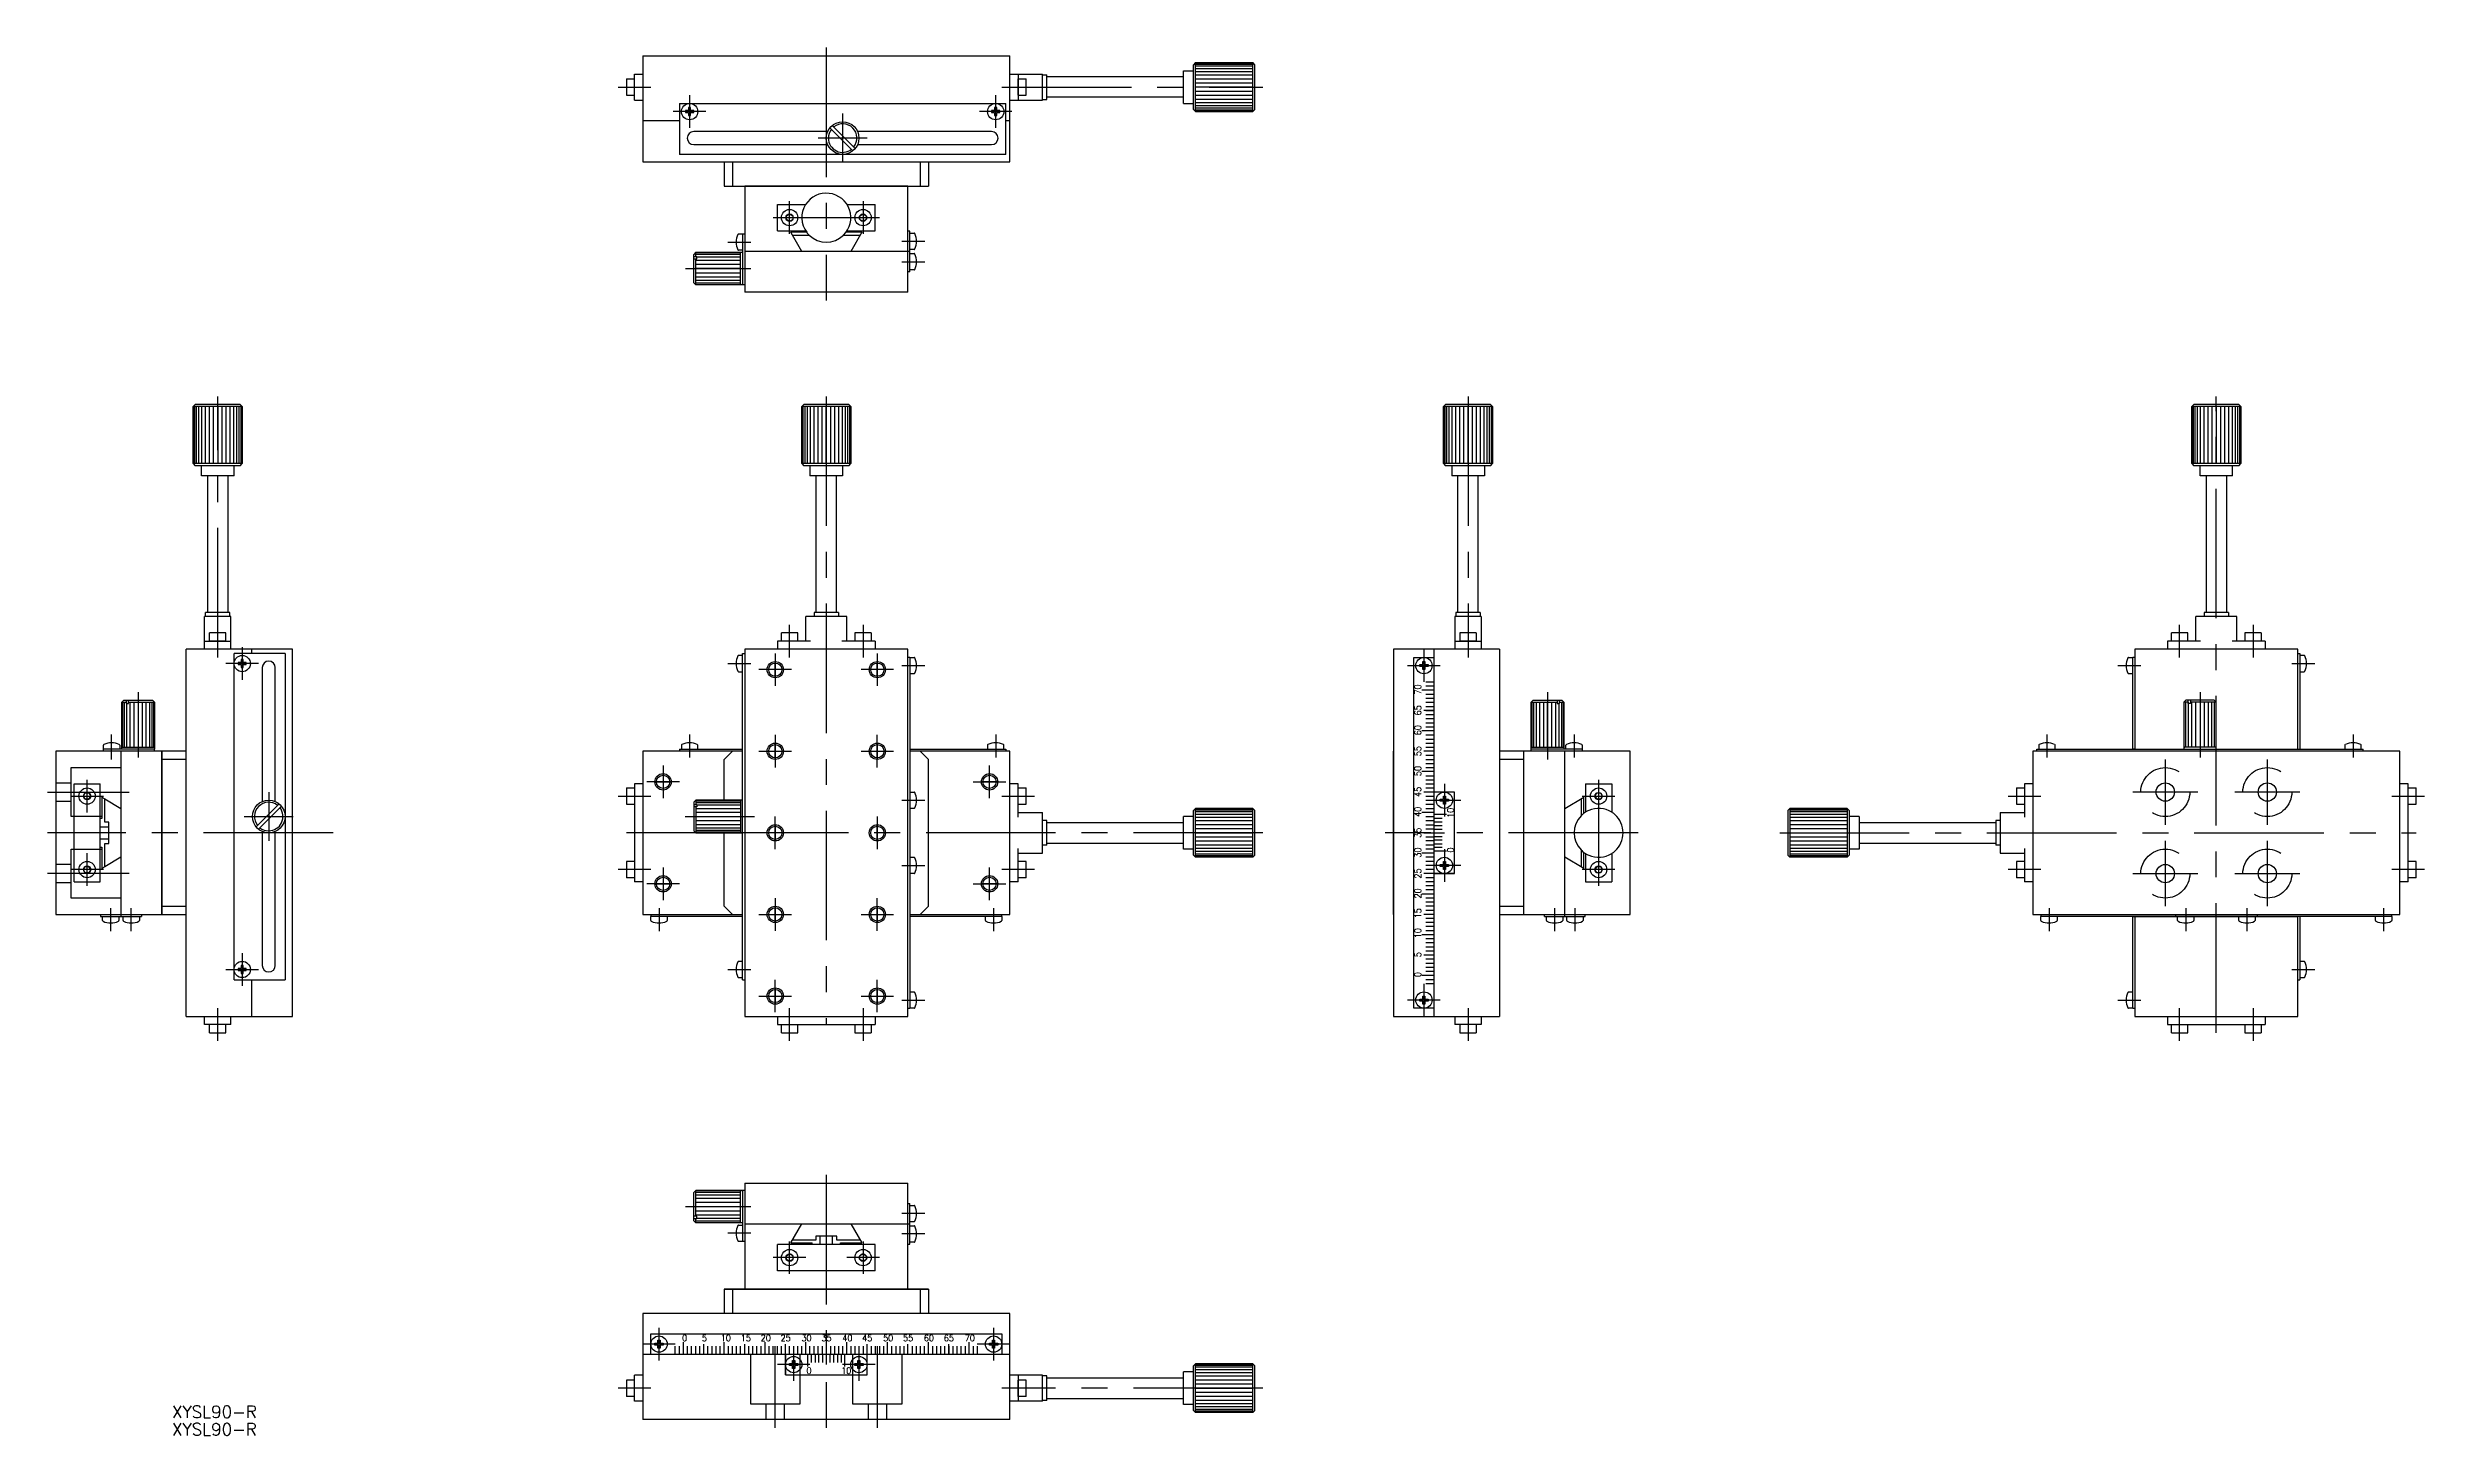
# Model space of a CAD drawing. Extents: x -191 to 392, y -148 to 193.
import ezdxf

# ---------------------------------------------------------------- set-up
doc = ezdxf.new("R2010")
doc.units = 0
doc.linetypes.add('CENTER', pattern=[50.8, 31.75, -6.35, 6.35, -6.35])
doc.linetypes.add('DASHED', pattern=[19.05, 12.7, -6.35])
doc.layers.get('0').update_dxf_attribs({"linetype": 'CONTINUOUS'})
doc.layers.add('CENTER', color=1, linetype='CENTER')
doc.styles.add('CONVERTER_2', font='txt.shx', dxfattribs={"width": 0.9})
doc.styles.get("Standard").update_dxf_attribs({"font": 'txt.shx', "height": 3, "bigfont": 'bigfont.shx'})

msp = doc.modelspace()

# ---------------------------------------------------------------- texts
at = {"color": 7, "linetype": 'CONTINUOUS', "style": 'CONVERTER_2', "width": 0.9}
for s, p in [('70', (145.75, 33.92)), ('65', (145.75, 28.8)), ('60', (145.75, 23.92)), ('55', (145.75, 18.8)), ('50', (145.75, 13.92)), ('45', (145.75, 8.8)), ('40', (145.75, 3.92)), ('10', (153.78, 3.68)), ('35', (145.75, -1.2)), ('30', (145.75, -6.08)), ('0', (153.78, -4.84)), ('25', (145.75, -11.2)), ('20', (145.75, -16.08)), ('15', (145.75, -20.96)), ('10', (145.75, -25.84)), ('5', (145.75, -30.48)), ('0', (145.75, -35.36))]:
    msp.add_text(s, height=1.6, rotation=90, dxfattribs=at).set_placement(p)
for s, p in [('0', (-35.36, -124.64)), ('5', (-30.48, -124.64)), ('10', (-25.84, -124.64)), ('15', (-20.96, -124.64)), ('20', (-16.08, -124.64)), ('25', (-11.2, -124.64)), ('30', (-6.08, -124.64)), ('35', (-1.2, -124.64)), ('40', (3.92, -124.64)), ('45', (8.8, -124.64)), ('50', (13.92, -124.64)), ('55', (18.8, -124.64)), ('60', (23.92, -124.64)), ('65', (28.8, -124.64)), ('70', (33.92, -124.64)), ('0', (-4.86, -132.64)), ('10', (3.66, -132.64))]:
    msp.add_text(s, height=1.6, dxfattribs=at).set_placement(p)
at = {"color": 7, "linetype": 'CONTINUOUS'}
for p in [(-160.39, -143.43), (-160.39, -147.73)]:
    msp.add_text('XYSL90-R', height=3, dxfattribs=at).set_placement(p)

# ---------------------------------------------------------------- linework, layer by layer
at = {"color": 7, "linetype": 'CONTINUOUS'}
for p, q in [((-45, 190.51), (45, 190.51)), ((-45, 190.51), (-45, 164.51)), ((-45, 190.51), (-45, 186.21)), ((45, 164.51), (45, 190.51)), ((45, 185.61), (45, 189.91)), ((87.5, 186.81), (90, 186.81)), ((87.5, 185.31), (87.5, 186.81)), ((87.5, 178.81), (87.5, 186.81)), ((90.5, 188.81), (90, 188.31)), ((90, 177.31), (90, 188.31)), ((90.5, 188.81), (104.5, 188.81)), ((90.5, 188.72), (90.5, 188.81)), ((90.5, 188.72), (104.5, 188.72)), ((90.5, 188.45), (90.5, 188.72)), ((90.5, 188.45), (104.5, 188.45)), ((90.5, 188.01), (90.5, 188.45)), ((90.5, 188.01), (104.5, 188.01)), ((90.5, 187.41), (90.5, 188.01)), ((90.5, 187.41), (104.5, 187.41)), ((90.5, 186.67), (90.5, 187.41)), ((90.5, 186.67), (104.5, 186.67)), ((90.5, 185.81), (90.5, 186.67)), ((105, 188.31), (104.5, 188.81)), ((104.5, 188.72), (104.5, 188.81)), ((104.5, 188.45), (104.5, 188.72)), ((104.5, 188.01), (104.5, 188.45)), ((104.5, 187.41), (104.5, 188.01)), ((104.5, 186.67), (104.5, 187.41)), ((104.5, 185.81), (104.5, 186.67)), ((105, 185.01), (105, 188.31)), ((-49, 184.81), (-49, 180.81)), ((-49, 184.81), (-47, 184.81)), ((-49, 180.81), (-47, 180.81)), ((-47, 186.01), (-45, 186.01)), ((-47, 179.61), (-47, 186.01)), ((45, 186.01), (47, 186.01)), ((47, 186.01), (53, 186.01)), ((47, 186.01), (47, 179.61)), ((47, 180.81), (47, 184.81)), ((47, 184.81), (49, 184.81)), ((47, 180.81), (49, 180.81)), ((49, 180.81), (49, 184.81)), ((53, 179.61), (53, 186.01)), ((53, 185.81), (54, 185.81)), ((54, 185.31), (54, 185.81)), ((87.5, 185.31), (54, 185.31)), ((54, 180.31), (54, 185.31)), ((87.5, 180.31), (87.5, 185.31)), ((90.5, 185.81), (104.5, 185.81)), ((90.5, 184.84), (90.5, 185.81)), ((90.5, 184.84), (104.5, 184.84)), ((90.5, 183.86), (90.5, 184.84)), ((90.5, 183.86), (104.5, 183.86)), ((90.5, 182.81), (90.5, 183.86)), ((90.5, 176.81), (90.5, 182.81)), ((104.5, 182.81), (90.5, 182.81)), ((104.5, 181.77), (90.5, 181.77)), ((104.5, 180.79), (90.5, 180.79)), ((104.5, 184.84), (104.5, 185.81)), ((104.5, 183.86), (104.5, 184.84)), ((104.5, 182.81), (104.5, 183.86)), ((104.5, 176.81), (104.5, 182.81)), ((105, 184.81), (105, 185.01)), ((105, 180.81), (105, 184.81)), ((105, 177.31), (105, 180.81)), ((-47, 179.61), (-45, 179.61)), ((-36, 178.81), (44, 178.81)), ((-36, 178.81), (-36, 174.51)), ((-34.5, 177.06), (-34.5, 176.56)), ((-33.75, 177.06), (-34.5, 177.06)), ((-34.5, 176.56), (-33.75, 176.56)), ((-33.75, 177.81), (-33.75, 177.06)), ((-33.25, 177.81), (-33.75, 177.81)), ((-33.75, 176.56), (-33.75, 175.81)), ((-33.75, 175.81), (-33.25, 175.81)), ((-33.25, 177.06), (-33.25, 177.81)), ((-32.5, 177.06), (-33.25, 177.06)), ((-33.25, 176.56), (-32.5, 176.56)), ((-33.25, 175.81), (-33.25, 176.56)), ((-32.5, 176.56), (-32.5, 177.06)), ((41.25, 177.06), (40.5, 177.06)), ((40.5, 177.06), (40.5, 176.56)), ((40.5, 176.56), (41.25, 176.56)), ((41.75, 177.81), (41.25, 177.81)), ((41.25, 177.81), (41.25, 177.06)), ((41.25, 176.56), (41.25, 175.81)), ((41.25, 175.81), (41.75, 175.81)), ((41.75, 177.06), (41.75, 177.81)), ((42.5, 177.06), (41.75, 177.06)), ((41.75, 175.81), (41.75, 176.56)), ((41.75, 176.56), (42.5, 176.56)), ((42.5, 176.56), (42.5, 177.06)), ((44, 174.51), (44, 178.81)), ((45, 179.61), (47, 179.61)), ((47, 179.61), (53, 179.61)), ((53, 179.81), (54, 179.81)), ((87.5, 180.31), (54, 180.31)), ((54, 179.81), (54, 180.31)), ((87.5, 178.81), (87.5, 180.31)), ((87.5, 178.81), (90, 178.81)), ((87.5, 178.81), (90, 178.81)), ((90, 177.31), (90.5, 176.81)), ((104.5, 179.81), (90.5, 179.81)), ((104.5, 178.96), (90.5, 178.96)), ((104.5, 178.22), (90.5, 178.22)), ((104.5, 177.62), (90.5, 177.62)), ((104.5, 177.18), (90.5, 177.18)), ((104.5, 176.91), (90.5, 176.91)), ((90.5, 176.81), (104.5, 176.81)), ((104.5, 176.81), (90.5, 176.81)), ((105, 177.31), (104.5, 176.81)), ((-36, 174.51), (-45, 174.51)), ((-36, 174.51), (-36, 166.31)), ((0.33, 171.91), (-32.5, 171.91)), ((6.53, 167.22), (0.9, 172.85)), ((7.1, 167.78), (1.47, 173.41)), ((40.5, 171.91), (7.67, 171.91)), ((44, 166.31), (44, 174.51)), ((45, 174.51), (44, 174.51)), ((-45, 164.51), (45, 164.51)), ((44, 166.31), (-36, 166.31)), ((-32.5, 168.71), (0.33, 168.71)), ((-25, 164.51), (-25, 158.51)), ((-23, 164.51), (-23, 158.51)), ((7.67, 168.71), (40.5, 168.71)), ((23, 164.51), (23, 158.51)), ((25, 164.51), (25, 158.51)), ((-25, 158.51), (25, 158.51)), ((20, 158.51), (-20, 158.51)), ((20, 158.51), (-20, 158.51)), ((-20, 158.51), (-20, 134.31)), ((20, 132.51), (20, 158.51)), ((-12, 147.61), (-12, 154.01)), ((-12, 154.01), (-5.08, 154.01)), ((-9.78, 151.26), (-9, 151.71)), ((-9, 151.71), (-8.22, 151.26)), ((5.08, 154.01), (12, 154.01)), ((8.22, 151.26), (9, 151.71)), ((9, 151.71), (9.78, 151.26)), ((12, 147.61), (12, 154.01)), ((-21.49, 146.81), (-20.5, 146.81)), ((-20.5, 146.81), (-20.5, 134.31)), ((-20.5, 146.81), (-20, 146.81)), ((-12, 147.61), (-5.08, 147.61)), ((-9.78, 150.36), (-9.78, 151.26)), ((-9, 149.91), (-9.78, 150.36)), ((-9, 149.91), (-8.22, 150.36)), ((-4.8, 147.21), (-8.71, 147.21)), ((-8.31, 146.51), (-8.71, 147.21)), ((-8.31, 146.51), (-8.48, 146.81)), ((-6, 142.51), (-8.31, 146.51)), ((-8.31, 146.51), (-4.18, 146.51)), ((-8.22, 151.26), (-8.22, 150.36)), ((4.18, 146.51), (8.31, 146.51)), ((8.71, 147.21), (4.8, 147.21)), ((5.08, 147.61), (12, 147.61)), ((8.71, 147.21), (6, 142.51)), ((8.22, 150.36), (8.22, 151.26)), ((8.22, 150.36), (9, 149.91)), ((9.78, 150.36), (9, 149.91)), ((9.78, 151.26), (9.78, 150.36)), ((20, 147.21), (20, 147.51)), ((20.5, 147.51), (20, 147.51)), ((20.5, 137.51), (20.5, 147.51)), ((20.5, 147.01), (21.49, 147.01)), ((-32, 142.31), (-32.5, 141.81)), ((-32.5, 134.81), (-32.5, 141.81)), ((-31.7, 141.24), (-32.5, 141.24)), ((-32.5, 140.68), (-31.7, 140.68)), ((-32, 142.31), (-20.5, 142.31)), ((-32, 141.24), (-32, 142.31)), ((-21, 142.18), (-32, 142.18)), ((-21, 141.78), (-32, 141.78)), ((-32, 134.31), (-32, 140.68)), ((-21, 140.31), (-32, 140.31)), ((-31.7, 140.68), (-31.7, 141.24)), ((-21, 141.14), (-31.7, 141.14)), ((-20.5, 142.81), (-21.49, 142.81)), ((-21, 134.31), (-21, 142.31)), ((20.5, 142.51), (-20, 142.51)), ((21.49, 143.01), (20.5, 143.01)), ((20.5, 142.01), (21.49, 142.01)), ((-32.5, 134.81), (-32, 134.31)), ((-21, 139.35), (-32, 139.35)), ((-21, 138.31), (-32, 138.31)), ((-32, 137.28), (-21, 137.28)), ((-32, 136.31), (-21, 136.31)), ((-32, 135.49), (-21, 135.49)), ((-32, 134.85), (-21, 134.85)), ((-32, 134.45), (-21, 134.45)), ((-20, 134.31), (-32, 134.31)), ((-21, 134.56), (-21, 134.31)), ((-20, 134.31), (-20, 132.51)), ((20.5, 137.51), (20, 137.51)), ((21.49, 138.01), (20.5, 138.01)), ((20, 132.51), (-20, 132.51)), ((-154.64, 105), (-155.14, 104.5)), ((-151.34, 105), (-154.64, 105)), ((-151.14, 105), (-151.34, 105)), ((-147.14, 105), (-151.14, 105)), ((-143.64, 105), (-147.14, 105)), ((-143.64, 105), (-143.14, 104.5)), ((-6, 104.5), (-5.5, 105)), ((-2, 105), (-5.5, 105)), ((2, 105), (-2, 105)), ((2.2, 105), (2, 105)), ((5.5, 105), (2.2, 105)), ((6, 104.5), (5.5, 105)), ((151.25, 104.5), (151.75, 105)), ((155.25, 105), (151.75, 105)), ((159.25, 105), (155.25, 105)), ((159.45, 105), (159.25, 105)), ((162.75, 105), (159.45, 105)), ((163.25, 104.5), (162.75, 105)), ((335.12, 105), (334.62, 104.5)), ((338.42, 105), (335.12, 105)), ((338.62, 105), (338.42, 105)), ((342.62, 105), (338.62, 105)), ((346.12, 105), (342.62, 105)), ((346.12, 105), (346.62, 104.5)), ((-155.14, 90.5), (-155.14, 104.5)), ((-155.05, 104.5), (-155.14, 104.5)), ((-155.05, 90.5), (-155.05, 104.5)), ((-154.78, 104.5), (-155.05, 104.5)), ((-154.78, 90.5), (-154.78, 104.5)), ((-154.34, 104.5), (-154.78, 104.5)), ((-154.34, 90.5), (-154.34, 104.5)), ((-153.74, 104.5), (-154.34, 104.5)), ((-153.74, 90.5), (-153.74, 104.5)), ((-153, 104.5), (-153.74, 104.5)), ((-153, 90.5), (-153, 104.5)), ((-152.14, 104.5), (-153, 104.5)), ((-152.14, 90.5), (-152.14, 104.5)), ((-151.16, 104.5), (-152.14, 104.5)), ((-151.16, 90.5), (-151.16, 104.5)), ((-150.18, 104.5), (-151.16, 104.5)), ((-150.18, 90.5), (-150.18, 104.5)), ((-149.14, 104.5), (-150.18, 104.5)), ((-149.14, 104.5), (-149.14, 90.5)), ((-143.14, 104.5), (-149.14, 104.5)), ((-148.1, 104.5), (-148.1, 90.5)), ((-147.12, 104.5), (-147.12, 90.5)), ((-146.14, 104.5), (-146.14, 90.5)), ((-145.28, 104.5), (-145.28, 90.5)), ((-144.54, 104.5), (-144.54, 90.5)), ((-143.94, 104.5), (-143.94, 90.5)), ((-143.5, 104.5), (-143.5, 90.5)), ((-143.23, 104.5), (-143.23, 90.5)), ((-143.14, 104.5), (-143.14, 90.5)), ((-143.14, 90.5), (-143.14, 104.5)), ((-6, 90.5), (-6, 104.5)), ((-6, 104.5), (-6, 90.5)), ((0, 104.5), (-6, 104.5)), ((-5.91, 90.5), (-5.91, 104.5)), ((-5.64, 90.5), (-5.64, 104.5)), ((-5.2, 90.5), (-5.2, 104.5)), ((-4.6, 90.5), (-4.6, 104.5)), ((-3.86, 90.5), (-3.86, 104.5)), ((-3, 90.5), (-3, 104.5)), ((-2.02, 90.5), (-2.02, 104.5)), ((-1.04, 90.5), (-1.04, 104.5)), ((0, 90.5), (0, 104.5)), ((1.04, 104.5), (0, 104.5)), ((1.04, 104.5), (1.04, 90.5)), ((2.02, 104.5), (1.04, 104.5)), ((2.02, 104.5), (2.02, 90.5)), ((3, 104.5), (2.02, 104.5)), ((3, 104.5), (3, 90.5)), ((3.86, 104.5), (3, 104.5)), ((3.86, 104.5), (3.86, 90.5)), ((4.6, 104.5), (3.86, 104.5)), ((4.6, 104.5), (4.6, 90.5)), ((5.2, 104.5), (4.6, 104.5)), ((5.2, 104.5), (5.2, 90.5)), ((5.64, 104.5), (5.2, 104.5)), ((5.64, 104.5), (5.64, 90.5)), ((5.91, 104.5), (5.64, 104.5)), ((5.91, 104.5), (5.91, 90.5)), ((6, 104.5), (5.91, 104.5)), ((6, 104.5), (6, 90.5)), ((157.25, 104.5), (151.25, 104.5)), ((151.25, 90.5), (151.25, 104.5)), ((151.25, 104.5), (151.25, 90.5)), ((151.34, 90.5), (151.34, 104.5)), ((151.61, 90.5), (151.61, 104.5)), ((152.05, 90.5), (152.05, 104.5)), ((152.65, 90.5), (152.65, 104.5)), ((153.39, 90.5), (153.39, 104.5)), ((154.25, 90.5), (154.25, 104.5)), ((155.23, 90.5), (155.23, 104.5)), ((156.21, 90.5), (156.21, 104.5)), ((157.25, 90.5), (157.25, 104.5)), ((158.29, 104.5), (157.25, 104.5)), ((158.29, 104.5), (158.29, 90.5)), ((159.27, 104.5), (158.29, 104.5)), ((159.27, 104.5), (159.27, 90.5)), ((160.25, 104.5), (159.27, 104.5)), ((160.25, 104.5), (160.25, 90.5)), ((161.1, 104.5), (160.25, 104.5)), ((161.1, 104.5), (161.1, 90.5)), ((161.84, 104.5), (161.1, 104.5)), ((161.84, 104.5), (161.84, 90.5)), ((162.44, 104.5), (161.84, 104.5)), ((162.44, 104.5), (162.44, 90.5)), ((162.89, 104.5), (162.44, 104.5)), ((162.89, 104.5), (162.89, 90.5)), ((163.16, 104.5), (162.89, 104.5)), ((163.16, 104.5), (163.16, 90.5)), ((163.25, 104.5), (163.16, 104.5)), ((163.25, 104.5), (163.25, 90.5)), ((334.62, 90.5), (334.62, 104.5)), ((334.72, 104.5), (334.62, 104.5)), ((334.72, 90.5), (334.72, 104.5)), ((334.99, 104.5), (334.72, 104.5)), ((334.99, 90.5), (334.99, 104.5)), ((335.43, 104.5), (334.99, 104.5)), ((335.43, 90.5), (335.43, 104.5)), ((336.03, 104.5), (335.43, 104.5)), ((336.03, 90.5), (336.03, 104.5)), ((336.77, 104.5), (336.03, 104.5)), ((336.77, 90.5), (336.77, 104.5)), ((337.62, 104.5), (336.77, 104.5)), ((337.62, 90.5), (337.62, 104.5)), ((338.6, 104.5), (337.62, 104.5)), ((338.6, 90.5), (338.6, 104.5)), ((339.58, 104.5), (338.6, 104.5)), ((339.58, 90.5), (339.58, 104.5)), ((340.62, 104.5), (339.58, 104.5)), ((340.62, 104.5), (340.62, 90.5)), ((346.62, 104.5), (340.62, 104.5)), ((341.67, 104.5), (341.67, 90.5)), ((342.64, 104.5), (342.64, 90.5)), ((343.62, 104.5), (343.62, 90.5)), ((344.48, 104.5), (344.48, 90.5)), ((345.22, 104.5), (345.22, 90.5)), ((345.82, 104.5), (345.82, 90.5)), ((346.26, 104.5), (346.26, 90.5)), ((346.53, 104.5), (346.53, 90.5)), ((346.62, 90.5), (346.62, 104.5)), ((346.62, 104.5), (346.62, 90.5)), ((-155.14, 90.5), (-154.64, 90)), ((-155.05, 90.5), (-155.14, 90.5)), ((-154.78, 90.5), (-155.05, 90.5)), ((-154.34, 90.5), (-154.78, 90.5)), ((-143.64, 90), (-154.64, 90)), ((-153.74, 90.5), (-154.34, 90.5)), ((-153, 90.5), (-153.74, 90.5)), ((-153.14, 87.5), (-153.14, 90)), ((-145.14, 87.5), (-153.14, 87.5)), ((-151.64, 87.5), (-153.14, 87.5)), ((-152.14, 90.5), (-153, 90.5)), ((-151.16, 90.5), (-152.14, 90.5)), ((-151.64, 87.5), (-151.64, 54)), ((-146.64, 87.5), (-151.64, 87.5)), ((-150.18, 90.5), (-151.16, 90.5)), ((-149.14, 90.5), (-150.18, 90.5)), ((-143.14, 90.5), (-149.14, 90.5)), ((-146.64, 87.5), (-146.64, 54)), ((-145.14, 87.5), (-146.64, 87.5)), ((-145.14, 87.5), (-145.14, 90)), ((-145.14, 87.5), (-145.14, 90)), ((-143.64, 90), (-143.14, 90.5)), ((0, 90.5), (-6, 90.5)), ((-6, 90.5), (-5.5, 90)), ((5.5, 90), (-5.5, 90)), ((4, 90), (-4, 90)), ((-4, 90), (-4, 87.5)), ((-4, 90), (-4, 87.5)), ((4, 87.5), (-4, 87.5)), ((-2.5, 87.5), (-4, 87.5)), ((-2.5, 54), (-2.5, 87.5)), ((2.5, 87.5), (-2.5, 87.5)), ((1.04, 90.5), (0, 90.5)), ((2.02, 90.5), (1.04, 90.5)), ((3, 90.5), (2.02, 90.5)), ((2.5, 54), (2.5, 87.5)), ((4, 87.5), (2.5, 87.5)), ((3.86, 90.5), (3, 90.5)), ((4.6, 90.5), (3.86, 90.5)), ((4, 90), (4, 87.5)), ((5.2, 90.5), (4.6, 90.5)), ((5.64, 90.5), (5.2, 90.5)), ((5.5, 90), (6, 90.5)), ((5.91, 90.5), (5.64, 90.5)), ((6, 90.5), (5.91, 90.5)), ((157.25, 90.5), (151.25, 90.5)), ((151.34, 90.5), (151.25, 90.5)), ((151.25, 90.5), (151.75, 90)), ((151.61, 90.5), (151.34, 90.5)), ((152.05, 90.5), (151.61, 90.5)), ((162.75, 90), (151.75, 90)), ((161.25, 90), (153.25, 90)), ((153.25, 90), (153.25, 87.5)), ((153.25, 90), (153.25, 87.5)), ((161.25, 87.5), (153.25, 87.5)), ((154.75, 87.5), (153.25, 87.5)), ((154.75, 54), (154.75, 87.5)), ((159.75, 87.5), (154.75, 87.5)), ((158.29, 90.5), (157.25, 90.5)), ((159.27, 90.5), (158.29, 90.5)), ((160.25, 90.5), (159.27, 90.5)), ((159.75, 54), (159.75, 87.5)), ((161.25, 87.5), (159.75, 87.5)), ((161.1, 90.5), (160.25, 90.5)), ((161.84, 90.5), (161.1, 90.5)), ((161.25, 90), (161.25, 87.5)), ((162.44, 90.5), (161.84, 90.5)), ((162.89, 90.5), (162.44, 90.5)), ((162.75, 90), (163.25, 90.5)), ((163.16, 90.5), (162.89, 90.5)), ((163.25, 90.5), (163.16, 90.5)), ((334.72, 90.5), (334.62, 90.5)), ((334.62, 90.5), (335.12, 90)), ((334.99, 90.5), (334.72, 90.5)), ((335.43, 90.5), (334.99, 90.5)), ((346.12, 90), (335.12, 90)), ((336.03, 90.5), (335.43, 90.5)), ((336.77, 90.5), (336.03, 90.5)), ((344.62, 90), (336.62, 90)), ((336.62, 87.5), (336.62, 90)), ((344.62, 87.5), (336.62, 87.5)), ((338.12, 87.5), (336.62, 87.5)), ((337.62, 90.5), (336.77, 90.5)), ((338.6, 90.5), (337.62, 90.5)), ((338.12, 87.5), (338.12, 54)), ((343.12, 87.5), (338.12, 87.5)), ((339.58, 90.5), (338.6, 90.5)), ((340.62, 90.5), (339.58, 90.5)), ((346.62, 90.5), (340.62, 90.5)), ((343.12, 87.5), (343.12, 54)), ((344.62, 87.5), (343.12, 87.5)), ((344.62, 87.5), (344.62, 90)), ((344.62, 87.5), (344.62, 90)), ((346.12, 90), (346.62, 90.5)), ((-145.94, 53), (-152.34, 53)), ((-152.34, 47), (-152.34, 53)), ((-151.64, 54), (-152.14, 54)), ((-152.14, 53), (-152.14, 54)), ((-146.64, 54), (-151.64, 54)), ((-146.14, 54), (-146.64, 54)), ((-146.14, 53), (-146.14, 54)), ((-145.94, 47), (-145.94, 53)), ((-5, 47), (-5, 53)), ((-3, 53), (-5, 53)), ((-2.5, 54), (-3, 54)), ((-3, 54), (-3, 53)), ((3, 53), (-3, 53)), ((2.5, 54), (-2.5, 54)), ((3, 54), (2.5, 54)), ((3, 54), (3, 53)), ((5, 53), (3, 53)), ((5, 47), (5, 53)), ((160.45, 53), (154.05, 53)), ((154.05, 53), (154.05, 47)), ((154.25, 54), (154.25, 53)), ((154.75, 54), (154.25, 54)), ((159.75, 54), (154.75, 54)), ((160.25, 54), (159.75, 54)), ((160.25, 54), (160.25, 53)), ((160.45, 53), (160.45, 47)), ((335.62, 47), (335.62, 53)), ((338.12, 53), (335.62, 53)), ((337.62, 54), (337.62, 53)), ((338.12, 54), (337.62, 54)), ((343.12, 54), (338.12, 54)), ((343.12, 53), (338.12, 53)), ((343.62, 54), (343.12, 54)), ((345.62, 53), (343.12, 53)), ((343.62, 54), (343.62, 53)), ((345.62, 47), (345.62, 53)), ((-152.34, 47), (-145.94, 47)), ((-152.34, 45), (-152.34, 47)), ((-151.14, 47), (-151.14, 49)), ((-147.14, 49), (-151.14, 49)), ((-147.14, 47), (-151.14, 47)), ((-147.14, 47), (-147.14, 49)), ((-145.94, 45), (-145.94, 47)), ((-7, 47), (-12, 47)), ((-11, 47), (-12, 47)), ((-12, 47), (-12, 45)), ((-11, 47), (-11, 49)), ((-7, 49), (-11, 49)), ((-7, 47), (-7, 49)), ((-3.84, 47), (-7, 47)), ((12, 47), (3.84, 47)), ((11, 49), (7, 49)), ((7, 49), (7, 47)), ((11, 49), (11, 47)), ((12, 47), (12, 45)), ((154.05, 47), (160.45, 47)), ((154.05, 47), (154.05, 45)), ((159.25, 49), (155.25, 49)), ((155.25, 49), (155.25, 47)), ((159.25, 47), (155.25, 47)), ((159.25, 49), (159.25, 47)), ((160.45, 47), (160.45, 45)), ((329.62, 47), (328.62, 47)), ((328.62, 47), (328.62, 45)), ((333.62, 47), (328.62, 47)), ((329.62, 47), (329.62, 49)), ((333.62, 49), (329.62, 49)), ((333.62, 47), (333.62, 49)), ((336.78, 47), (333.62, 47)), ((352.62, 47), (344.47, 47)), ((347.62, 49), (347.62, 47)), ((351.62, 49), (347.62, 49)), ((351.62, 47), (347.62, 47)), ((351.62, 49), (351.62, 47)), ((352.62, 47), (352.62, 45)), ((-156.84, -45), (-156.84, 45)), ((-130.84, 45), (-156.84, 45)), ((-151.94, 45), (-156.24, 45)), ((-145.14, -36), (-145.14, 44)), ((-140.84, 44), (-145.14, 44)), ((-144.14, 41.75), (-144.14, 41.25)), ((-143.39, 41.75), (-144.14, 41.75)), ((-144.14, 41.25), (-143.39, 41.25)), ((-143.39, 42.5), (-143.39, 41.75)), ((-142.89, 42.5), (-143.39, 42.5)), ((-143.39, 41.25), (-143.39, 40.5)), ((-142.89, 41.75), (-142.89, 42.5)), ((-142.14, 41.75), (-142.89, 41.75)), ((-142.89, 41.25), (-142.14, 41.25)), ((-142.89, 40.5), (-142.89, 41.25)), ((-142.14, 41.25), (-142.14, 41.75)), ((-140.84, 45), (-140.84, 44)), ((-132.64, 44), (-140.84, 44)), ((-132.64, 44), (-132.64, -36)), ((-130.84, -45), (-130.84, 45)), ((-20.5, 43.5), (-21.49, 43.5)), ((-20.5, -36), (-20.5, 44)), ((-20.5, 44), (-20, 44)), ((-20.5, 44), (-20, 44)), ((4, 45), (-20, 45)), ((-20, 45), (-20, -45)), ((-2.5, 45), (-3, 45)), ((2.5, 45), (-2.5, 45)), ((3, 45), (2.5, 45)), ((10, 45), (4, 45)), ((12, 45), (10, 45)), ((14, 45), (12, 45)), ((20, 45), (14, 45)), ((20, 43), (20, 45)), ((20, -43), (20, 43)), ((20.5, 43), (20, 43)), ((20.5, 43), (20.5, 29.78)), ((20.5, 43), (21.49, 43)), ((138.95, 45), (138.95, 0)), ((164.95, 45), (138.95, 45)), ((143.95, -43), (143.95, 43)), ((143.95, 43), (148.95, 43)), ((145.45, 40.75), (145.45, 41.25)), ((145.45, 41.25), (146.2, 41.25)), ((146.2, 42), (146.7, 42)), ((146.2, 41.25), (146.2, 42)), ((146.7, 42), (146.7, 41.25)), ((146.7, 41.25), (147.45, 41.25)), ((147.45, 41.25), (147.45, 40.75)), ((148.95, 43), (148.95, 45)), ((148.95, -45), (148.95, 43)), ((164.95, 45), (164.95, -25)), ((319.13, 43), (320.12, 43)), ((320.12, 20.5), (320.12, 43)), ((320.62, 43), (320.12, 43)), ((360.62, 45), (320.62, 45)), ((320.62, 45), (320.62, 43)), ((320.62, 43), (320.62, 20.5)), ((360.62, 43), (360.62, 45)), ((360.62, 44), (361.12, 44)), ((360.62, 20.5), (360.62, 43)), ((361.12, 44), (361.12, 20.5)), ((362.11, 43.5), (361.12, 43.5)), ((-143.39, 40.5), (-142.89, 40.5)), ((-138.24, 40.5), (-138.24, 7.67)), ((-135.04, 7.67), (-135.04, 40.5)), ((-21.49, 39.5), (-20.5, 39.5)), ((21.49, 39), (20.5, 39)), ((146.2, 40.75), (145.45, 40.75)), ((148.95, 35), (145.95, 35)), ((146.2, 40), (146.2, 40.75)), ((146.7, 40), (146.2, 40)), ((146.7, 40.75), (146.7, 40)), ((147.45, 40.75), (146.7, 40.75)), ((146.95, 37), (148.95, 37)), ((146.95, 36), (148.95, 36)), ((146.95, 36), (148.95, 36)), ((320.12, 39), (319.13, 39)), ((361.12, 39.5), (362.11, 39.5)), ((-172.14, 32.5), (-172.64, 32)), ((-172.64, 20.5), (-172.64, 32)), ((-172.64, 32), (-171.57, 32)), ((-172.5, 32), (-172.5, 21)), ((-172.14, 32.5), (-165.14, 32.5)), ((-172.1, 32), (-172.1, 21)), ((-171.57, 32.5), (-171.57, 31.7)), ((-171.57, 31.7), (-171, 31.7)), ((-171.47, 31.7), (-171.47, 21)), ((-171, 31.7), (-171, 32.5)), ((-171, 32), (-164.64, 32)), ((-170.64, 32), (-170.64, 21)), ((-169.68, 32), (-169.68, 21)), ((-168.64, 32), (-168.64, 21)), ((-167.61, 21), (-167.61, 32)), ((-166.64, 21), (-166.64, 32)), ((-165.81, 21), (-165.81, 32)), ((-165.18, 21), (-165.18, 32)), ((-164.64, 32), (-165.14, 32.5)), ((-164.78, 21), (-164.78, 32)), ((-164.64, 32), (-164.64, 21)), ((20.5, 29.78), (20.5, -43)), ((20.5, 29.78), (20.5, 20.5)), ((148.95, 30), (146.45, 30)), ((146.95, 34), (148.95, 34)), ((146.95, 33), (148.95, 33)), ((146.95, 33), (148.95, 33)), ((146.95, 33), (148.95, 33)), ((146.95, 32), (148.95, 32)), ((146.95, 32), (148.95, 32)), ((146.95, 31), (148.95, 31)), ((146.95, 31), (148.95, 31)), ((146.95, 30), (148.95, 30)), ((146.95, 30), (148.95, 30)), ((148.95, 25), (148.95, 30)), ((173.25, 32.5), (172.75, 32)), ((172.75, 20), (172.75, 32)), ((172.75, 32), (179.11, 32)), ((172.88, 32), (172.88, 21)), ((173.25, 32.5), (180.25, 32.5)), ((173.28, 32), (173.28, 21)), ((173.92, 32), (173.92, 21)), ((174.75, 32), (174.75, 21)), ((175.71, 32), (175.71, 21)), ((176.75, 21), (176.75, 32)), ((177.78, 21), (177.78, 32)), ((178.75, 21), (178.75, 32)), ((179.11, 32.5), (179.11, 31.7)), ((179.11, 31.7), (179.67, 31.7)), ((179.58, 21), (179.58, 31.7)), ((179.67, 31.7), (179.67, 32.5)), ((179.67, 32), (180.75, 32)), ((180.21, 21), (180.21, 32)), ((180.75, 32), (180.25, 32.5)), ((180.61, 21), (180.61, 32)), ((180.75, 32), (180.75, 20.5)), ((332.62, 32), (333.12, 32.5)), ((332.62, 32), (333.12, 32.5)), ((332.62, 32), (332.62, 22.07)), ((332.62, 32), (332.62, 21)), ((333.7, 32), (332.62, 32)), ((333.7, 32), (332.62, 32)), ((332.76, 21), (332.76, 32)), ((332.76, 21), (332.76, 32)), ((340.12, 32.5), (333.12, 32.5)), ((340.12, 32.5), (333.12, 32.5)), ((333.16, 21), (333.16, 32)), ((333.16, 21), (333.16, 32)), ((333.7, 31.7), (333.7, 32.5)), ((333.7, 31.7), (333.7, 32.5)), ((334.26, 31.7), (333.7, 31.7)), ((333.8, 31.7), (333.7, 31.7)), ((333.8, 21), (333.8, 32)), ((333.8, 21), (333.8, 31.7)), ((334.26, 31.7), (333.8, 31.7)), ((334.26, 32.5), (334.26, 31.7)), ((334.26, 32.5), (334.26, 31.7)), ((340.62, 32), (334.26, 32)), ((339.45, 32), (334.26, 32)), ((334.62, 21), (334.62, 32)), ((334.62, 21), (334.62, 32)), ((335.59, 21), (335.59, 32)), ((335.59, 21), (335.59, 32)), ((336.62, 32), (336.62, 21)), ((336.62, 32), (336.62, 21)), ((337.66, 32), (337.66, 21)), ((337.66, 32), (337.66, 21)), ((338.62, 32), (338.62, 21)), ((338.62, 32), (338.62, 21)), ((339.45, 32), (339.45, 21)), ((340.62, 32), (339.45, 32)), ((339.45, 31.7), (339.45, 21)), ((340.09, 32), (340.09, 21)), ((340.09, 32), (340.09, 21)), ((340.12, 32.5), (340.62, 32)), ((340.12, 32.5), (340.62, 32)), ((340.49, 32), (340.49, 21)), ((340.49, 32), (340.49, 21)), ((340.62, 20.5), (340.62, 32)), ((340.62, 20.5), (340.62, 32)), ((148.95, 25), (145.95, 25)), ((146.95, 29), (148.95, 29)), ((146.95, 28), (148.95, 28)), ((146.95, 27), (148.95, 27)), ((146.95, 26), (148.95, 26)), ((146.95, 24), (148.95, 24)), ((146.95, 24), (148.95, 24)), ((-188.84, 20), (-188.84, -20)), ((-156.84, 20), (-188.84, 20)), ((-177.14, 20.5), (-177.14, 21.49)), ((-164.64, 20.5), (-177.14, 20.5)), ((-177.14, 20), (-177.14, 20.5)), ((-162.84, 20), (-177.14, 20)), ((-173.14, 21.49), (-173.14, 20.5)), ((-172.84, 20), (-172.84, -20.5)), ((-172.64, 21), (-164.64, 21)), ((-164.64, 21), (-164.89, 21)), ((-164.64, 21), (-164.64, 20.5)), ((-164.64, 20), (-164.64, 20.5)), ((-162.84, -20), (-162.84, 20)), ((-162.84, 20), (-162.84, -20)), ((-162.84, 20), (-162.84, 20)), ((-156.84, 18), (-162.84, 18)), ((-45, 20), (-45, -20)), ((-20.5, 20), (-45, 20)), ((-36, 20.5), (-20.5, 20.5)), ((-36, 20.5), (-36, 20)), ((-35.5, 21.49), (-35.5, 20.5)), ((-31.5, 20.5), (-31.5, 21.49)), ((-23, 20), (-25, 18)), ((-25, 8), (-25, 18)), ((20.5, 20.5), (44, 20.5)), ((45, 20), (20.5, 20)), ((23, 20), (20.5, 20)), ((25, 18), (23, 20)), ((25, -18), (25, 18)), ((39.5, 21.49), (39.5, 20.5)), ((43.5, 20.5), (43.5, 21.49)), ((44, 20.5), (44, 20)), ((44, 20.5), (44, 20)), ((45, 14), (45, 20)), ((138.95, 0), (138.95, 20)), ((148.95, 20), (146.45, 20)), ((146.95, 23), (148.95, 23)), ((146.95, 23), (148.95, 23)), ((146.95, 22), (148.95, 22)), ((146.95, 22), (148.95, 22)), ((146.95, 21), (148.95, 21)), ((146.95, 21), (148.95, 21)), ((146.95, 19), (148.95, 19)), ((146.95, 18), (148.95, 18)), ((196.95, 20), (164.95, 20)), ((164.95, 20), (164.95, 14.75)), ((170.95, 18), (164.95, 18)), ((170.95, 18), (170.95, 20)), ((170.95, 0), (170.95, 18)), ((172.75, 21), (180.75, 21)), ((173, 21), (172.75, 21)), ((185.25, 20.5), (172.75, 20.5)), ((180.95, -20.5), (180.95, 20)), ((181.25, 20.5), (181.25, 21.49)), ((185.25, 21.49), (185.25, 20.5)), ((185.25, 20.5), (185.25, 20)), ((196.95, -20), (196.95, 20)), ((295.62, 20), (295.62, -20)), ((320.12, 20), (295.62, 20)), ((296.62, 20.5), (320.12, 20.5)), ((296.62, 20), (296.62, 20.5)), ((297.12, 21.49), (297.12, 20.5)), ((301.12, 20.5), (301.12, 21.49)), ((320.62, 20.5), (320.12, 20.5)), ((320.12, 20.5), (320.62, 20.5)), ((385.62, 20), (320.12, 20)), ((320.62, 20.5), (340.62, 20.5)), ((350.62, 20), (330.62, 20)), ((332.62, 22.07), (332.62, 21)), ((336.62, 21), (332.62, 21)), ((336.62, 21), (332.62, 21)), ((332.62, 21), (332.62, 20.5)), ((332.62, 21), (332.87, 21)), ((332.62, 21), (332.62, 20.5)), ((332.62, 21), (332.87, 21)), ((340.62, 21), (336.62, 21)), ((340.62, 21), (336.62, 21)), ((340.62, 20.5), (376.62, 20.5)), ((361.12, 20), (350.62, 20)), ((360.62, 20.5), (360.62, 23)), ((372.12, 21.49), (372.12, 20.5)), ((376.12, 20.5), (376.12, 21.49)), ((376.62, 20), (376.62, 20.5)), ((385.62, -20), (385.62, 20)), ((-184.34, -12), (-184.34, 12)), ((-184.34, 12), (-177.94, 12)), ((-177.94, 3.5), (-177.94, 12)), ((-47, 12), (-47, -12)), ((-47, 12), (-47, 11)), ((-45, 12), (-47, 12)), ((45, 12), (45, 14)), ((47, 12), (45, 12)), ((45, 10), (45, 12)), ((47, 7), (47, 12)), ((47, 11), (47, 12)), ((148.95, 15), (145.95, 15)), ((146.95, 17), (148.95, 17)), ((146.95, 16), (148.95, 16)), ((146.95, 14), (148.95, 14)), ((146.95, 13), (148.95, 13)), ((146.95, 12), (148.95, 12)), ((164.95, 14.75), (164.95, 10.25)), ((186.05, 12), (192.45, 12)), ((186.05, 12), (186.05, 5.08)), ((192.45, 12), (192.45, 5.08)), ((295.62, 12), (293.62, 12)), ((293.62, 12), (293.62, 7)), ((293.62, 12), (293.62, 11)), ((387.62, 12), (385.62, 12)), ((387.62, 7), (387.62, 12)), ((-182.04, 9), (-181.59, 9.78)), ((-181.59, 8.22), (-182.04, 9)), ((-181.59, 9.78), (-180.69, 9.78)), ((-180.69, 8.22), (-181.59, 8.22)), ((-180.69, 9.78), (-180.24, 9)), ((-180.69, 8.22), (-180.24, 9)), ((-177.54, 8.71), (-177.54, 3.5)), ((-177.54, 8.71), (-176.84, 8.31)), ((-176.84, 2.6), (-176.84, 8.31)), ((-176.84, 8.31), (-172.84, 6)), ((-134.11, 7.1), (-139.74, 1.47)), ((-133.54, 6.53), (-139.17, 0.9)), ((-49, 11), (-49, 7)), ((-49, 11), (-47, 11)), ((-49, 7), (-47, 7)), ((-32.5, 7.5), (-32, 8)), ((-32.5, 7.5), (-32.5, 0.5)), ((-32.5, 6.93), (-31.7, 6.93)), ((-31.7, 6.36), (-32.5, 6.36)), ((-25, 8), (-32, 8)), ((-32, 8), (-32, 6.93)), ((-32, 7.86), (-21, 7.86)), ((-32, 7.46), (-21, 7.46)), ((-32, 6.36), (-32, 0)), ((-32, 6), (-21, 6)), ((-31.7, 6.93), (-31.7, 6.36)), ((-31.7, 6.83), (-21, 6.83)), ((-20.5, 8), (-25, 8)), ((-21, 8), (-21, 6)), ((-21, 6), (-21, 0)), ((20.5, 10), (21.49, 10)), ((21.49, 6), (20.5, 6)), ((45, 4), (45, 10)), ((47, 11), (49, 11)), ((47, 3.84), (47, 7)), ((47, 7), (49, 7)), ((49, 7), (49, 11)), ((90.5, 6), (90, 5.5)), ((90.5, 0), (90.5, 6)), ((90.5, 6), (104.5, 6)), ((104.5, 6), (90.5, 6)), ((90.5, 5.91), (104.5, 5.91)), ((104.5, 0), (104.5, 6)), ((104.5, 6), (105, 5.5)), ((153.95, 10), (146.45, 10)), ((146.95, 11), (148.95, 11)), ((146.95, 9), (148.95, 9)), ((146.95, 8), (148.95, 8)), ((146.95, 7), (148.95, 7)), ((146.95, 6), (148.95, 6)), ((153.95, 10), (148.95, 10)), ((150.45, 8.25), (151.2, 8.25)), ((150.45, 7.75), (150.45, 8.25)), ((151.2, 7.75), (150.45, 7.75)), ((151.2, 9), (151.7, 9)), ((151.2, 8.25), (151.2, 9)), ((151.2, 7), (151.2, 7.75)), ((151.7, 7), (151.2, 7)), ((151.7, 9), (151.7, 8.25)), ((151.7, 8.25), (152.45, 8.25)), ((151.7, 7.75), (151.7, 7)), ((152.45, 7.75), (151.7, 7.75)), ((152.45, 8.25), (152.45, 7.75)), ((153.95, -10), (153.95, 10)), ((180.95, 6), (185.65, 8.71)), ((184.95, 8.31), (184.95, 4.18)), ((185.65, 4.8), (185.65, 8.71)), ((188.35, 9), (188.8, 9.78)), ((188.35, 9), (188.8, 8.22)), ((188.8, 9.78), (189.7, 9.78)), ((189.7, 8.22), (188.8, 8.22)), ((189.7, 9.78), (190.15, 9)), ((190.15, 9), (189.7, 8.22)), ((235.62, 5.5), (236.12, 6)), ((236.12, 6), (250.12, 6)), ((250.12, 6), (236.12, 6)), ((236.12, 6), (236.12, 0)), ((236.12, 5.91), (250.12, 5.91)), ((250.12, 6), (250.12, 0)), ((250.62, 5.5), (250.12, 6)), ((291.62, 11), (291.62, 7)), ((291.62, 11), (293.62, 11)), ((291.62, 7), (293.62, 7)), ((293.62, 7), (293.62, 3.84)), ((387.62, 11), (389.62, 11)), ((387.62, -12), (387.62, 7)), ((387.62, 7), (389.62, 7)), ((389.62, 7), (389.62, 11)), ((-177.54, 3.5), (-177.94, 3.5)), ((-177.94, 1.5), (-177.94, 3.5)), ((-177.94, 1.5), (-175.84, 1.5)), ((-177.94, -1.5), (-177.94, 1.5)), ((-175.84, 2.6), (-176.84, 2.6)), ((-175.84, -2.6), (-175.84, 2.6)), ((-138.24, 0.33), (-138.24, -32.5)), ((-135.04, -32.5), (-135.04, 0.33)), ((-32, 0), (-32.5, 0.5)), ((-32, 5.04), (-21, 5.04)), ((-32, 4), (-21, 4)), ((-21, 2.96), (-32, 2.96)), ((-21, 2), (-32, 2)), ((-21, 1.17), (-32, 1.17)), ((-21, 0.54), (-32, 0.54)), ((-21, 0.14), (-32, 0.14)), ((-32, 0), (-21, 0)), ((-25, -18), (-25, 0)), ((-21, 0), (-21, 0.25)), ((-21, 0), (-20.5, 0)), ((45, 3), (45, 4)), ((45, 2.5), (45, 3)), ((45, -2.5), (45, 2.5)), ((47, 5), (53, 5)), ((53, 3), (53, 5)), ((54, 3), (53, 3)), ((53, -3), (53, 3)), ((54, 2.5), (54, 3)), ((54, 2.5), (87.5, 2.5)), ((54, -2.5), (54, 2.5)), ((87.5, -4), (87.5, 4)), ((90, 4), (87.5, 4)), ((90, 4), (87.5, 4)), ((87.5, 2.5), (87.5, 4)), ((87.5, -2.5), (87.5, 2.5)), ((90, -5.5), (90, 5.5)), ((90, -4), (90, 4)), ((90.5, 5.64), (104.5, 5.64)), ((90.5, 5.2), (104.5, 5.2)), ((90.5, 4.6), (104.5, 4.6)), ((90.5, 3.86), (104.5, 3.86)), ((90.5, 3), (104.5, 3)), ((90.5, 2.02), (104.5, 2.02)), ((90.5, 1.04), (104.5, 1.04)), ((90.5, 0), (104.5, 0)), ((90.5, -1.04), (90.5, 0)), ((104.5, -1.04), (104.5, 0)), ((105, 2), (105, 5.5)), ((105, -2), (105, 2)), ((138.95, 0), (138.95, -45)), ((138.95, -20), (138.95, 0)), ((148.95, 5), (145.95, 5)), ((146.45, 0), (151.45, 0)), ((146.95, 4), (148.95, 4)), ((146.95, 3), (148.95, 3)), ((146.95, 2), (148.95, 2)), ((146.95, 1), (148.95, 1)), ((151.95, 4.5), (148.95, 4.5)), ((148.95, 3.6), (150.95, 3.6)), ((148.95, 2.7), (150.95, 2.7)), ((148.95, 1.8), (150.95, 1.8)), ((148.95, 0.9), (150.95, 0.9)), ((235.62, 5.5), (235.62, 2)), ((235.62, 2), (235.62, -2)), ((236.12, 5.64), (250.12, 5.64)), ((236.12, 5.2), (250.12, 5.2)), ((236.12, 4.6), (250.12, 4.6)), ((236.12, 3.86), (250.12, 3.86)), ((236.12, 3), (250.12, 3)), ((236.12, 2.02), (250.12, 2.02)), ((236.12, 1.04), (250.12, 1.04)), ((236.12, 0), (250.12, 0)), ((236.12, 0), (236.12, -1.04)), ((250.12, 0), (250.12, -1.04)), ((250.62, 5.5), (250.62, -5.5)), ((250.62, 4), (250.62, -4)), ((253.12, 4), (250.62, 4)), ((253.12, 4), (250.62, 4)), ((253.12, 4), (253.12, -4)), ((253.12, 4), (253.12, 2.5)), ((253.12, 2.5), (286.62, 2.5)), ((253.12, 2.5), (253.12, -2.5)), ((286.62, 3), (286.62, 2.5)), ((287.62, 3), (286.62, 3)), ((286.62, 2.5), (286.62, -2.5)), ((287.62, 5), (293.62, 5)), ((287.62, 5), (287.62, 2.5)), ((287.62, 2.5), (287.62, -2.5)), ((-177.94, -12), (-177.94, -1.5)), ((-177.94, -1.5), (-175.84, -1.5)), ((-177.94, -3.5), (-177.54, -3.5)), ((-177.54, -3.5), (-177.54, -8.71)), ((-176.84, -2.6), (-175.84, -2.6)), ((-176.84, -3.5), (-176.84, -2.6)), ((-176.84, -8.31), (-176.84, -3.5)), ((45, -3), (45, -2.5)), ((45, -4), (45, -3)), ((45, -10), (45, -4)), ((47, -12), (47, -3.84)), ((47, -5), (53, -5)), ((53, -5), (53, -3)), ((54, -3), (53, -3)), ((54, -2.5), (87.5, -2.5)), ((54, -3), (54, -2.5)), ((87.5, -4), (87.5, -2.5)), ((90, -4), (87.5, -4)), ((90, -5.5), (90.5, -6)), ((104.5, -1.04), (90.5, -1.04)), ((90.5, -2.02), (90.5, -1.04)), ((104.5, -2.02), (90.5, -2.02)), ((90.5, -3), (90.5, -2.02)), ((104.5, -3), (90.5, -3)), ((90.5, -3.86), (90.5, -3)), ((104.5, -3.86), (90.5, -3.86)), ((90.5, -4.6), (90.5, -3.86)), ((104.5, -4.6), (90.5, -4.6)), ((90.5, -5.2), (90.5, -4.6)), ((104.5, -5.2), (90.5, -5.2)), ((90.5, -5.64), (90.5, -5.2)), ((104.5, -5.64), (90.5, -5.64)), ((90.5, -5.91), (90.5, -5.64)), ((104.5, -2.02), (104.5, -1.04)), ((104.5, -3), (104.5, -2.02)), ((104.5, -3.86), (104.5, -3)), ((104.5, -4.6), (104.5, -3.86)), ((104.5, -5.2), (104.5, -4.6)), ((104.5, -5.64), (104.5, -5.2)), ((104.5, -6), (105, -5.5)), ((104.5, -5.91), (104.5, -5.64)), ((105, -2.2), (105, -2)), ((105, -5.5), (105, -2.2)), ((148.95, -5), (145.95, -5)), ((146.95, -1), (148.95, -1)), ((148.95, -2), (146.95, -2)), ((148.95, -3), (146.95, -3)), ((148.95, -4), (146.95, -4)), ((148.95, -0.9), (150.95, -0.9)), ((150.95, -1.8), (148.95, -1.8)), ((148.95, -2.7), (150.95, -2.7)), ((150.95, -3.6), (148.95, -3.6)), ((151.95, -4.5), (148.95, -4.5)), ((170.95, -18), (170.95, 0)), ((184.95, -4.18), (184.95, -8.31)), ((185.65, -8.71), (185.65, -4.8)), ((186.05, -5.08), (186.05, -12)), ((192.45, -5.08), (192.45, -12)), ((235.62, -2), (235.62, -2.2)), ((235.62, -2.2), (235.62, -5.5)), ((235.62, -5.5), (236.12, -6)), ((250.12, -1.04), (236.12, -1.04)), ((236.12, -1.04), (236.12, -2.02)), ((250.12, -2.02), (236.12, -2.02)), ((236.12, -2.02), (236.12, -3)), ((250.12, -3), (236.12, -3)), ((236.12, -3), (236.12, -3.86)), ((250.12, -3.86), (236.12, -3.86)), ((236.12, -3.86), (236.12, -4.6)), ((250.12, -4.6), (236.12, -4.6)), ((236.12, -4.6), (236.12, -5.2)), ((250.12, -5.2), (236.12, -5.2)), ((236.12, -5.2), (236.12, -5.64)), ((250.12, -5.64), (236.12, -5.64)), ((236.12, -5.64), (236.12, -5.91)), ((250.12, -1.04), (250.12, -2.02)), ((250.12, -2.02), (250.12, -3)), ((250.12, -3), (250.12, -3.86)), ((250.12, -3.86), (250.12, -4.6)), ((250.12, -4.6), (250.12, -5.2)), ((250.12, -5.2), (250.12, -5.64)), ((250.12, -6), (250.62, -5.5)), ((250.12, -5.64), (250.12, -5.91)), ((253.12, -4), (250.62, -4)), ((253.12, -2.5), (286.62, -2.5)), ((253.12, -2.5), (253.12, -4)), ((286.62, -2.5), (286.62, -3)), ((287.62, -3), (286.62, -3)), ((287.62, -2.5), (287.62, -5)), ((287.62, -5), (293.62, -5)), ((293.62, -3.84), (293.62, -12)), ((-182.04, -9), (-181.59, -8.22)), ((-181.59, -9.78), (-182.04, -9)), ((-181.59, -8.22), (-180.69, -8.22)), ((-180.69, -9.78), (-181.59, -9.78)), ((-180.24, -9), (-180.69, -8.22)), ((-180.24, -9), (-180.69, -9.78)), ((-176.84, -8.31), (-177.54, -8.71)), ((-172.84, -6), (-176.84, -8.31)), ((-47, -7), (-49, -7)), ((-49, -7), (-49, -11)), ((-47, -11), (-49, -11)), ((20.5, -6), (21.49, -6)), ((21.49, -10), (20.5, -10)), ((45, -12), (45, -10)), ((49, -7), (47, -7)), ((49, -11), (47, -11)), ((49, -11), (49, -7)), ((104.5, -5.91), (90.5, -5.91)), ((90.5, -6), (90.5, -5.91)), ((104.5, -6), (90.5, -6)), ((104.5, -6), (104.5, -5.91)), ((153.95, -10), (146.45, -10)), ((148.95, -6), (146.95, -6)), ((148.95, -7), (146.95, -7)), ((148.95, -8), (146.95, -8)), ((148.95, -9), (146.95, -9)), ((148.95, -11), (146.95, -11)), ((153.95, -10), (148.95, -10)), ((148.95, -10), (153.95, -10)), ((150.45, -7.75), (151.2, -7.75)), ((150.45, -8.25), (150.45, -7.75)), ((151.2, -8.25), (150.45, -8.25)), ((151.2, -7), (151.7, -7)), ((151.2, -7.75), (151.2, -7)), ((151.2, -9), (151.2, -8.25)), ((151.7, -9), (151.2, -9)), ((151.7, -7), (151.7, -7.75)), ((151.7, -7.75), (152.45, -7.75)), ((151.7, -8.25), (151.7, -9)), ((152.45, -8.25), (151.7, -8.25)), ((152.45, -7.75), (152.45, -8.25)), ((185.65, -8.71), (180.95, -6)), ((188.8, -8.22), (188.35, -9)), ((188.8, -9.78), (188.35, -9)), ((188.8, -8.22), (189.7, -8.22)), ((189.7, -9.78), (188.8, -9.78)), ((189.7, -8.22), (190.15, -9)), ((190.15, -9), (189.7, -9.78)), ((250.12, -5.91), (236.12, -5.91)), ((236.12, -5.91), (236.12, -6)), ((250.12, -6), (236.12, -6)), ((250.12, -5.91), (250.12, -6)), ((293.62, -7), (291.62, -7)), ((291.62, -7), (291.62, -11)), ((293.62, -11), (291.62, -11)), ((293.62, -7), (293.62, -11)), ((389.62, -7), (387.62, -7)), ((389.62, -11), (387.62, -11)), ((389.62, -11), (389.62, -7)), ((-184.34, -12), (-177.94, -12)), ((-45, -12), (-47, -12)), ((45, -14), (45, -12)), ((47, -12), (45, -12)), ((45, -20), (45, -14)), ((148.95, -15), (145.95, -15)), ((148.95, -12), (146.95, -12)), ((148.95, -13), (146.95, -13)), ((148.95, -14), (146.95, -14)), ((148.95, -16), (146.95, -16)), ((148.95, -17), (146.95, -17)), ((186.05, -12), (192.45, -12)), ((295.62, -12), (293.62, -12)), ((387.62, -12), (385.62, -12)), ((-188.84, -20), (-156.84, -20)), ((-177.84, -20), (-177.54, -20)), ((-177.84, -20), (-177.84, -20.5)), ((-177.84, -20.5), (-172.84, -20.5)), ((-177.34, -21.49), (-177.34, -20.5)), ((-173.34, -20.5), (-173.34, -21.49)), ((-172.84, -20.5), (-167.84, -20.5)), ((-172.34, -21.49), (-172.34, -20.5)), ((-168.34, -20.5), (-168.34, -21.49)), ((-167.84, -20), (-167.84, -20.5)), ((-162.84, -18), (-156.84, -18)), ((-45, -20), (-43, -20)), ((-43, -20), (-20.5, -20)), ((-43, -20), (-43, -20.5)), ((-20.5, -20.5), (-43, -20.5)), ((-43, -21.49), (-43, -20.5)), ((-39, -20.5), (-39, -21.49)), ((-23, -20), (-25, -18)), ((20.5, -20), (43, -20)), ((20.5, -20), (23, -20)), ((20.5, -20), (23, -20)), ((43, -20.5), (20.5, -20.5)), ((25, -18), (23, -20)), ((25, -18), (23, -20)), ((39, -21.49), (39, -20.5)), ((43, -20.5), (43, -20)), ((43, -20), (45, -20)), ((43, -20.5), (43, -21.49)), ((148.95, -20), (146.45, -20)), ((148.95, -18), (146.95, -18)), ((148.95, -19), (146.95, -19)), ((148.95, -21), (146.95, -21)), ((148.95, -22), (146.95, -22)), ((148.95, -23), (146.95, -23)), ((164.95, -18), (170.95, -18)), ((164.95, -20), (196.95, -20)), ((170.95, -20), (170.95, -18)), ((175.95, -20.5), (175.95, -20)), ((175.95, -20.5), (185.95, -20.5)), ((176.45, -21.49), (176.45, -20.5)), ((180.45, -20.5), (180.45, -21.49)), ((181.45, -21.49), (181.45, -20.5)), ((185.45, -20.5), (185.45, -21.49)), ((185.65, -20), (185.95, -20)), ((185.95, -20.5), (185.95, -20)), ((295.62, -20), (297.62, -20)), ((297.62, -20), (350.62, -20)), ((297.62, -20), (297.62, -20.5)), ((383.62, -20.5), (297.62, -20.5)), ((297.62, -21.49), (297.62, -20.5)), ((301.62, -20.5), (301.62, -21.49)), ((320.12, -43), (320.12, -20.5)), ((320.12, -20.5), (320.62, -20.5)), ((320.62, -20.5), (360.62, -20.5)), ((320.62, -20.5), (320.62, -23)), ((320.62, -20.5), (320.62, -23)), ((320.62, -23), (320.62, -43)), ((330.62, -20), (330.62, -20.5)), ((331.12, -21.49), (331.12, -20.5)), ((335.12, -20.5), (335.12, -21.49)), ((346.12, -21.49), (346.12, -20.5)), ((350.12, -20.5), (350.12, -21.49)), ((350.62, -20), (383.62, -20)), ((350.62, -20), (361.12, -20)), ((350.62, -20), (350.62, -20.5)), ((360.62, -45), (360.62, -20.5)), ((361.12, -20.5), (361.12, -36)), ((379.62, -21.49), (379.62, -20.5)), ((383.62, -20.5), (383.62, -20)), ((383.62, -20), (385.62, -20)), ((383.62, -20.5), (383.62, -21.49)), ((148.95, -25), (145.95, -25)), ((148.95, -24), (146.95, -24)), ((148.95, -26), (146.95, -26)), ((148.95, -27), (146.95, -27)), ((148.95, -28), (146.95, -28)), ((148.95, -29), (146.95, -29)), ((164.95, -25), (164.95, -45)), ((-143.39, -33.25), (-144.14, -33.25)), ((-144.14, -33.25), (-144.14, -33.75)), ((-144.14, -33.75), (-143.39, -33.75)), ((-142.89, -32.5), (-143.39, -32.5)), ((-143.39, -32.5), (-143.39, -33.25)), ((-143.39, -33.75), (-143.39, -34.5)), ((-143.39, -34.5), (-142.89, -34.5)), ((-142.89, -33.25), (-142.89, -32.5)), ((-142.14, -33.25), (-142.89, -33.25)), ((-142.89, -34.5), (-142.89, -33.75)), ((-142.89, -33.75), (-142.14, -33.75)), ((-142.14, -33.75), (-142.14, -33.25)), ((-20.5, -31.5), (-21.49, -31.5)), ((148.95, -30), (146.45, -30)), ((148.95, -31), (146.95, -31)), ((148.95, -32), (146.95, -32)), ((148.95, -33), (146.95, -33)), ((148.95, -34), (146.95, -34)), ((362.11, -31.5), (361.12, -31.5)), ((-145.14, -36), (-140.84, -36)), ((-140.84, -36), (-140.84, -45)), ((-140.84, -36), (-132.64, -36)), ((-21.49, -35.5), (-20.5, -35.5)), ((-20.5, -36), (-20, -36)), ((20.5, -39), (21.49, -39)), ((145.45, -41.25), (145.45, -40.75)), ((145.45, -40.75), (146.2, -40.75)), ((148.95, -35), (145.95, -35)), ((146.2, -40.75), (146.2, -40)), ((146.2, -40), (146.7, -40)), ((146.7, -40), (146.7, -40.75)), ((146.7, -40.75), (147.45, -40.75)), ((148.95, -36), (146.95, -36)), ((148.95, -37), (146.95, -37)), ((147.45, -40.75), (147.45, -41.25)), ((319.13, -39), (320.12, -39)), ((360.62, -36), (361.12, -36)), ((361.12, -35.5), (362.11, -35.5)), ((-156.84, -45), (-130.84, -45)), ((-156.84, -45), (-152.54, -45)), ((-152.34, -47), (-152.34, -45)), ((-145.94, -47), (-145.94, -45)), ((-20, -45), (20, -45)), ((-12, -45), (-12, -47)), ((12, -45), (12, -47)), ((20, -43), (20.5, -43)), ((20, -45), (20, -43)), ((21.49, -43), (20.5, -43)), ((138.95, -45), (145.95, -45)), ((148.95, -43), (143.95, -43)), ((146.2, -41.25), (145.45, -41.25)), ((145.95, -45), (146.45, -45)), ((146.2, -42), (146.2, -41.25)), ((146.7, -42), (146.2, -42)), ((146.45, -45), (164.95, -45)), ((147.45, -41.25), (146.7, -41.25)), ((146.7, -41.25), (146.7, -42)), ((154.05, -45), (154.05, -47)), ((160.45, -45), (160.45, -47)), ((320.12, -43), (319.13, -43)), ((320.12, -43), (320.62, -43)), ((320.62, -43), (320.62, -45)), ((320.62, -45), (360.62, -45)), ((328.62, -45), (328.62, -47)), ((352.62, -45), (352.62, -47)), ((-145.94, -47), (-152.34, -47)), ((-151.14, -49), (-151.14, -47)), ((-151.14, -49), (-147.14, -49)), ((-147.14, -49), (-147.14, -47)), ((-12, -47), (0, -47)), ((-12, -47), (-11, -47)), ((-11, -49), (-11, -47)), ((-11, -49), (-7, -49)), ((-7, -49), (-7, -47)), ((0, -47), (12, -47)), ((7, -47), (7, -49)), ((7, -49), (11, -49)), ((11, -47), (11, -49)), ((160.45, -47), (154.05, -47)), ((155.25, -47), (155.25, -49)), ((155.25, -49), (159.25, -49)), ((159.25, -47), (159.25, -49)), ((328.62, -47), (333.62, -47)), ((329.62, -49), (329.62, -47)), ((329.62, -49), (333.62, -49)), ((333.62, -47), (352.62, -47)), ((333.62, -49), (333.62, -47)), ((347.62, -47), (347.62, -49)), ((347.62, -49), (351.62, -49)), ((351.62, -47), (351.62, -49)), ((-20, -85.84), (20, -85.84)), ((-20, -85.84), (-20, -111.84)), ((20, -111.84), (20, -85.84)), ((-32, -87.64), (-32.5, -88.14)), ((-32.5, -95.14), (-32.5, -88.14)), ((-20, -87.64), (-32, -87.64)), ((-32, -94), (-32, -87.64)), ((-21, -87.77), (-32, -87.77)), ((-21, -88.17), (-32, -88.17)), ((-21, -88.81), (-32, -88.81)), ((-21, -89.64), (-32, -89.64)), ((-21, -90.6), (-32, -90.6)), ((-32, -91.64), (-21, -91.64)), ((-32, -92.67), (-21, -92.67)), ((-21, -95.64), (-21, -87.64)), ((-21, -87.64), (-21, -87.89)), ((-20.5, -87.64), (-20.5, -100.14)), ((20, -90.84), (20.5, -90.84)), ((20.5, -100.84), (20.5, -90.84)), ((20.5, -91.34), (21.49, -91.34)), ((-31.7, -94), (-32.5, -94)), ((-32.5, -94.57), (-31.7, -94.57)), ((-32.5, -95.14), (-32, -95.64)), ((-32, -93.64), (-21, -93.64)), ((-32, -95.64), (-32, -94.57)), ((-32, -95.1), (-21, -95.1)), ((-32, -95.5), (-21, -95.5)), ((-20.5, -95.64), (-32, -95.64)), ((-31.7, -94.57), (-31.7, -94)), ((-31.7, -94.47), (-21, -94.47)), ((-21.49, -96.14), (-20.5, -96.14)), ((-20, -95.84), (20.5, -95.84)), ((-8.71, -100.54), (-6, -95.84)), ((-2.6, -98.84), (-2.6, -99.84)), ((2.6, -98.84), (-2.6, -98.84)), ((-1.5, -100.94), (-1.5, -98.84)), ((1.5, -100.94), (1.5, -98.84)), ((2.6, -99.84), (2.6, -98.84)), ((6, -95.84), (8.71, -100.54)), ((21.49, -95.34), (20.5, -95.34)), ((20.5, -96.34), (21.49, -96.34)), ((-20.5, -100.14), (-21.49, -100.14)), ((-20, -100.14), (-20.5, -100.14)), ((-3.5, -100.94), (-12, -100.94)), ((-12, -107.34), (-12, -100.94)), ((-9.78, -103.69), (-9, -103.24)), ((-9.78, -104.59), (-9.78, -103.69)), ((-9, -105.04), (-9.78, -104.59)), ((-8.22, -103.69), (-9, -103.24)), ((-8.22, -104.59), (-9, -105.04)), ((-8.71, -100.54), (-3.5, -100.54)), ((-2.6, -99.84), (-8.31, -99.84)), ((-8.22, -103.69), (-8.22, -104.59)), ((-3.5, -100.94), (-3.5, -100.54)), ((-1.5, -100.94), (-3.5, -100.94)), ((1.5, -100.94), (-1.5, -100.94)), ((3.5, -100.94), (1.5, -100.94)), ((8.31, -99.84), (2.6, -99.84)), ((3.5, -100.54), (8.71, -100.54)), ((3.5, -100.94), (3.5, -100.54)), ((12, -100.94), (3.5, -100.94)), ((9, -103.24), (8.22, -103.69)), ((8.22, -104.59), (8.22, -103.69)), ((9, -105.04), (8.22, -104.59)), ((9, -103.24), (9.78, -103.69)), ((9.78, -104.59), (9, -105.04)), ((9.78, -103.69), (9.78, -104.59)), ((12, -107.34), (12, -100.94)), ((20, -100.84), (20, -100.54)), ((20, -100.84), (20.5, -100.84)), ((21.49, -100.34), (20.5, -100.34)), ((12, -107.34), (-12, -107.34)), ((-25, -111.84), (25, -111.84)), ((25, -111.84), (-25, -111.84)), ((-25, -111.84), (-25, -117.84)), ((-23, -111.84), (-23, -117.84)), ((-20, -111.84), (20, -111.84)), ((23, -111.84), (23, -117.84)), ((25, -111.84), (25, -117.84)), ((0, -117.84), (-45, -117.84)), ((-45, -117.84), (-45, -124.84)), ((45, -117.84), (0, -117.84)), ((45, -143.84), (45, -117.84)), ((-45, -124.84), (-45, -125.34)), ((-45, -125.34), (-45, -143.84)), ((-45, -127.84), (43, -127.84)), ((-43, -122.84), (43, -122.84)), ((-43, -127.84), (-43, -122.84)), ((-42, -125.59), (-42, -125.09)), ((-42, -125.09), (-41.25, -125.09)), ((-41.25, -125.59), (-42, -125.59)), ((-41.25, -125.09), (-41.25, -124.34)), ((-41.25, -124.34), (-40.75, -124.34)), ((-41.25, -126.34), (-41.25, -125.59)), ((-40.75, -126.34), (-41.25, -126.34)), ((-40.75, -124.34), (-40.75, -125.09)), ((-40.75, -125.09), (-40, -125.09)), ((-40, -125.59), (-40.75, -125.59)), ((-40.75, -125.59), (-40.75, -126.34)), ((-40, -125.09), (-40, -125.59)), ((-37, -127.84), (-37, -125.84)), ((-36, -127.84), (-36, -125.84)), ((-35, -127.84), (-35, -124.84)), ((-34, -127.84), (-34, -125.84)), ((-33, -127.84), (-33, -125.84)), ((-32, -127.84), (-32, -125.84)), ((-31, -127.84), (-31, -125.84)), ((-30, -127.84), (-30, -125.34)), ((-29, -127.84), (-29, -125.84)), ((-28, -127.84), (-28, -125.84)), ((-27, -127.84), (-27, -125.84)), ((-26, -127.84), (-26, -125.84)), ((-25, -127.84), (-25, -124.84)), ((-24, -127.84), (-24, -125.84)), ((-23, -127.84), (-23, -125.84)), ((-22, -127.84), (-22, -125.84)), ((-21, -127.84), (-21, -125.84)), ((-20, -127.84), (-20, -125.34)), ((-19, -127.84), (-19, -125.84)), ((-18, -127.84), (-18, -125.84)), ((-17, -127.84), (-17, -125.84)), ((-16, -127.84), (-16, -125.84)), ((-15, -127.84), (-15, -124.84)), ((-14, -127.84), (-14, -125.84)), ((-13, -127.84), (-13, -125.84)), ((-12, -127.84), (-12, -125.84)), ((-11, -127.84), (-11, -125.84)), ((-10, -132.84), (-10, -125.34)), ((-10, -132.84), (-10, -127.84)), ((-10, -127.84), (-10, -132.84)), ((-10, -132.84), (-10, -127.84)), ((-10, -127.84), (-10, -132.84)), ((-9, -127.84), (-9, -125.84)), ((-8, -127.84), (-8, -125.84)), ((-7, -127.84), (-7, -125.84)), ((-6, -127.84), (-6, -125.84)), ((-5, -127.84), (-5, -124.84)), ((-4.5, -130.84), (-4.5, -127.84)), ((-4.5, -130.84), (-4.5, -127.84)), ((-4, -127.84), (-4, -125.84)), ((-3.6, -129.84), (-3.6, -127.84)), ((-3.6, -129.84), (-3.6, -127.84)), ((-3, -127.84), (-3, -125.84)), ((-2.7, -127.84), (-2.7, -129.84)), ((-2, -127.84), (-2, -125.84)), ((-1.8, -129.84), (-1.8, -127.84)), ((-1, -125.84), (-1, -127.84)), ((-0.9, -127.84), (-0.9, -129.84)), ((0, -125.34), (0, -130.34)), ((0.9, -127.84), (0.9, -129.84)), ((1, -125.84), (1, -127.84)), ((1.8, -127.84), (1.8, -129.84)), ((2, -125.84), (2, -127.84)), ((2.7, -127.84), (2.7, -129.84)), ((3, -125.84), (3, -127.84)), ((3.6, -127.84), (3.6, -129.84)), ((4, -125.84), (4, -127.84)), ((4.5, -130.84), (4.5, -127.84)), ((5, -127.84), (5, -124.84)), ((6, -125.84), (6, -127.84)), ((7, -125.84), (7, -127.84)), ((8, -125.84), (8, -127.84)), ((9, -125.84), (9, -127.84)), ((10, -132.84), (10, -125.34)), ((10, -132.84), (10, -127.84)), ((11, -125.84), (11, -127.84)), ((12, -125.84), (12, -127.84)), ((13, -125.84), (13, -127.84)), ((14, -125.84), (14, -127.84)), ((15, -127.84), (15, -124.84)), ((16, -125.84), (16, -127.84)), ((17, -125.84), (17, -127.84)), ((18, -125.84), (18, -127.84)), ((19, -125.84), (19, -127.84)), ((20, -127.84), (20, -125.34)), ((21, -125.84), (21, -127.84)), ((21, -125.84), (21, -127.84)), ((22, -125.84), (22, -127.84)), ((22, -125.84), (22, -127.84)), ((23, -125.84), (23, -127.84)), ((23, -125.84), (23, -127.84)), ((24, -125.84), (24, -127.84)), ((24, -125.84), (24, -127.84)), ((25, -127.84), (25, -124.84)), ((25, -127.84), (30, -127.84)), ((26, -125.84), (26, -127.84)), ((27, -125.84), (27, -127.84)), ((28, -125.84), (28, -127.84)), ((29, -125.84), (29, -127.84)), ((30, -127.84), (30, -125.34)), ((30, -125.84), (30, -127.84)), ((30, -125.84), (30, -127.84)), ((31, -125.84), (31, -127.84)), ((31, -125.84), (31, -127.84)), ((32, -125.84), (32, -127.84)), ((32, -125.84), (32, -127.84)), ((33, -125.84), (33, -127.84)), ((33, -125.84), (33, -127.84)), ((33, -125.84), (33, -127.84)), ((34, -125.84), (34, -127.84)), ((35, -127.84), (35, -124.84)), ((36, -125.84), (36, -127.84)), ((36, -125.84), (36, -127.84)), ((37, -125.84), (37, -127.84)), ((40, -125.59), (40, -125.09)), ((40, -125.09), (40.75, -125.09)), ((40.75, -125.59), (40, -125.59)), ((40.75, -124.34), (41.25, -124.34)), ((40.75, -125.09), (40.75, -124.34)), ((40.75, -126.34), (40.75, -125.59)), ((41.25, -126.34), (40.75, -126.34)), ((41.25, -124.34), (41.25, -125.09)), ((41.25, -125.09), (42, -125.09)), ((41.25, -125.59), (41.25, -126.34)), ((42, -125.59), (41.25, -125.59)), ((42, -125.09), (42, -125.59)), ((43, -122.84), (43, -127.84)), ((43, -127.84), (45, -127.84)), ((-47, -139.34), (-47, -132.94)), ((-45, -132.94), (-47, -132.94)), ((-10, -132.84), (10, -132.84)), ((-9, -130.59), (-9, -130.09)), ((-9, -130.59), (-9, -130.09)), ((-9, -130.09), (-8.25, -130.09)), ((-9, -130.09), (-8.25, -130.09)), ((-8.25, -130.59), (-9, -130.59)), ((-8.25, -130.59), (-9, -130.59)), ((-8.25, -129.34), (-7.75, -129.34)), ((-8.25, -130.09), (-8.25, -129.34)), ((-8.25, -129.34), (-7.75, -129.34)), ((-8.25, -130.09), (-8.25, -129.34)), ((-8.25, -131.34), (-8.25, -130.59)), ((-8.25, -131.34), (-8.25, -130.59)), ((-7.75, -131.34), (-8.25, -131.34)), ((-7.75, -131.34), (-8.25, -131.34)), ((-7.75, -129.34), (-7.75, -130.09)), ((-7.75, -129.34), (-7.75, -130.09)), ((-7.75, -130.09), (-7, -130.09)), ((-7.75, -130.09), (-7, -130.09)), ((-7, -130.59), (-7.75, -130.59)), ((-7, -130.59), (-7.75, -130.59)), ((-7.75, -130.59), (-7.75, -131.34)), ((-7.75, -130.59), (-7.75, -131.34)), ((-7, -130.09), (-7, -130.59)), ((-7, -130.09), (-7, -130.59)), ((7, -130.09), (7.75, -130.09)), ((7, -130.59), (7, -130.09)), ((7.75, -130.59), (7, -130.59)), ((7.75, -129.34), (8.25, -129.34)), ((7.75, -130.09), (7.75, -129.34)), ((7.75, -131.34), (7.75, -130.59)), ((8.25, -131.34), (7.75, -131.34)), ((8.25, -129.34), (8.25, -130.09)), ((8.25, -130.09), (9, -130.09)), ((8.25, -130.59), (8.25, -131.34)), ((9, -130.59), (8.25, -130.59)), ((9, -130.09), (9, -130.59)), ((47, -132.94), (45, -132.94)), ((47, -132.94), (47, -139.34)), ((53, -132.94), (47, -132.94)), ((53, -139.34), (53, -132.94)), ((54, -133.14), (53, -133.14)), ((54, -133.64), (54, -133.14)), ((54, -133.64), (87.5, -133.64)), ((54, -138.64), (54, -133.64)), ((87.5, -140.14), (87.5, -132.14)), ((90, -132.14), (87.5, -132.14)), ((90, -132.14), (87.5, -132.14)), ((87.5, -133.64), (87.5, -132.14)), ((87.5, -138.64), (87.5, -133.64)), ((90.5, -130.14), (90, -130.64)), ((90, -141.64), (90, -130.64)), ((90, -140.14), (90, -132.14)), ((90.5, -136.14), (90.5, -130.14)), ((90.5, -130.14), (104.5, -130.14)), ((104.5, -130.14), (90.5, -130.14)), ((90.5, -130.23), (90.5, -130.14)), ((90.5, -130.23), (104.5, -130.23)), ((90.5, -130.5), (90.5, -130.23)), ((90.5, -130.5), (104.5, -130.5)), ((90.5, -130.94), (90.5, -130.5)), ((90.5, -130.94), (104.5, -130.94)), ((90.5, -131.54), (104.5, -131.54)), ((90.5, -132.28), (104.5, -132.28)), ((90.5, -133.14), (104.5, -133.14)), ((104.5, -136.14), (104.5, -130.14)), ((104.5, -130.14), (105, -130.64)), ((105, -134.14), (105, -130.64)), ((-49, -134.14), (-49, -138.14)), ((-47, -134.14), (-49, -134.14)), ((-47, -138.14), (-49, -138.14)), ((-45, -139.34), (-47, -139.34)), ((47, -139.34), (45, -139.34)), ((49, -134.14), (47, -134.14)), ((47, -138.14), (47, -134.14)), ((49, -138.14), (47, -138.14)), ((53, -139.34), (47, -139.34)), ((49, -138.14), (49, -134.14)), ((54, -139.14), (53, -139.14)), ((54, -138.64), (87.5, -138.64)), ((54, -139.14), (54, -138.64)), ((87.5, -140.14), (87.5, -138.64)), ((90.5, -134.12), (104.5, -134.12)), ((90.5, -135.1), (104.5, -135.1)), ((90.5, -136.14), (104.5, -136.14)), ((90.5, -137.18), (90.5, -136.14)), ((104.5, -137.18), (90.5, -137.18)), ((90.5, -138.16), (90.5, -137.18)), ((104.5, -138.16), (90.5, -138.16)), ((90.5, -139.14), (90.5, -138.16)), ((104.5, -139.14), (90.5, -139.14)), ((90.5, -140), (90.5, -139.14)), ((104.5, -137.18), (104.5, -136.14)), ((104.5, -138.16), (104.5, -137.18)), ((104.5, -139.14), (104.5, -138.16)), ((104.5, -140), (104.5, -139.14)), ((105, -138.14), (105, -134.14)), ((105, -138.34), (105, -138.14)), ((105, -141.64), (105, -138.34)), ((45, -143.84), (-45, -143.84)), ((90, -140.14), (87.5, -140.14)), ((90, -141.64), (90.5, -142.14)), ((104.5, -140), (90.5, -140)), ((90.5, -140.73), (90.5, -140)), ((104.5, -140.73), (90.5, -140.73)), ((90.5, -141.33), (90.5, -140.73)), ((104.5, -141.33), (90.5, -141.33)), ((90.5, -141.78), (90.5, -141.33)), ((104.5, -141.78), (90.5, -141.78)), ((90.5, -142.05), (90.5, -141.78)), ((104.5, -142.05), (90.5, -142.05)), ((90.5, -142.14), (90.5, -142.05)), ((104.5, -142.14), (90.5, -142.14)), ((104.5, -140.73), (104.5, -140)), ((104.5, -141.33), (104.5, -140.73)), ((104.5, -141.78), (104.5, -141.33)), ((104.5, -142.14), (105, -141.64)), ((104.5, -142.05), (104.5, -141.78)), ((104.5, -142.14), (104.5, -142.05))]:
    msp.add_line(p, q, dxfattribs=at)
at = {"color": 3, "linetype": 'DASHED'}
for p, q in [((-188.84, 12.25), (-185.04, 12.25)), ((-185.04, 16), (-172.84, 16)), ((-185.04, 12.25), (-185.04, 16)), ((-185.04, 7.75), (-185.04, 12.25)), ((-188.84, 7.75), (-185.04, 7.75)), ((-185.04, 4), (-185.04, 7.75)), ((-177.54, 4), (-185.04, 4)), ((-185.04, -4), (-177.54, -4)), ((-185.04, -7.75), (-185.04, -4)), ((-185.04, -7.75), (-188.84, -7.75)), ((-185.04, -12.25), (-185.04, -7.75)), ((-185.04, -12.25), (-188.84, -12.25)), ((-185.04, -16), (-185.04, -12.25)), ((-172.84, -16), (-185.04, -16)), ((-18.5, -140.04), (-18.5, -127.84)), ((-6.5, -127.84), (-6.5, -140.04)), ((6.5, -140.04), (6.5, -127.84)), ((18.5, -127.84), (18.5, -140.04)), ((-14.75, -140.04), (-18.5, -140.04)), ((-10.25, -140.04), (-14.75, -140.04)), ((-14.75, -143.84), (-14.75, -140.04)), ((-10.25, -143.84), (-10.25, -140.04)), ((-6.5, -140.04), (-10.25, -140.04)), ((10.25, -140.04), (6.5, -140.04)), ((14.75, -140.04), (10.25, -140.04)), ((10.25, -140.04), (10.25, -143.84)), ((14.75, -140.04), (14.75, -143.84)), ((18.5, -140.04), (14.75, -140.04))]:
    msp.add_line(p, q, dxfattribs=at)
at = {"color": 7, "linetype": 'CONTINUOUS'}
for centre, radius in [((-33.5, 176.81), 2), ((41.5, 176.81), 2), ((4, 170.31), 4), ((-9, 150.81), 2), ((-9, 150.81), 0.9), ((9, 150.81), 2), ((9, 150.81), 0.9), ((-143.14, 41.5), 2), ((-12.5, 40), 1.62), ((12.5, 40), 1.62), ((146.45, 41), 2), ((-12.5, 20), 1.62), ((12.5, 20), 1.62), ((-40, 12.5), 1.62), ((40, 12.5), 1.62), ((328.12, 10), 2.25), ((353.12, 10), 2.25), ((-181.14, 9), 2), ((-181.14, 9), 0.9), ((-136.64, 4), 4), ((151.45, 8), 2), ((189.25, 9), 2), ((189.25, 9), 0.9), ((-12.5, 0), 1.62), ((12.5, 0), 1.62), ((-181.14, -9), 2), ((-181.14, -9), 0.9), ((-40, -12.5), 1.62), ((40, -12.5), 1.62), ((151.45, -8), 2), ((189.25, -9), 2), ((189.25, -9), 0.9), ((328.12, -10), 2.25), ((353.12, -10), 2.25), ((-12.5, -20), 1.62), ((12.5, -20), 1.62), ((-143.14, -33.5), 2), ((-12.5, -40), 1.62), ((12.5, -40), 1.62), ((146.45, -41), 2), ((-9, -104.14), 2), ((-9, -104.14), 0.9), ((9, -104.14), 2), ((9, -104.14), 0.9), ((-41, -125.34), 2), ((41, -125.34), 2), ((-8, -130.34), 2), ((-8, -130.34), 2), ((8, -130.34), 2)]:
    msp.add_circle(centre, radius, dxfattribs=at)
at = {"color": 3, "linetype": 'CONTINUOUS'}
for centre in [(-12.5, 40), (12.5, 40), (-12.5, 20), (12.5, 20), (-40, 12.5), (40, 12.5), (-12.5, 0), (12.5, 0), (-40, -12.5), (40, -12.5), (-12.5, -20), (12.5, -20), (-12.5, -40), (12.5, -40)]:
    msp.add_circle(centre, 2, dxfattribs=at)
at = {"color": 3, "linetype": 'DASHED'}
for centre in [(328.12, 10), (328.12, 10), (353.12, 10), (353.12, 10), (328.12, -10), (328.12, -10), (353.12, -10), (353.12, -10)]:
    msp.add_circle(centre, 6, dxfattribs=at)
at = {"color": 7, "linetype": 'CONTINUOUS'}
for centre, radius, start, end in [((-32.5, 170.31), 1.6, 90, 270), ((4, 170.31), 3.5, 141.56243, 180), ((4, 170.31), 3.5, 180, 308.43757), ((4, 170.31), 3.5, 321.56243, 128.43757), ((40.5, 170.31), 1.6, 270, 90), ((0, 150.81), 6, 147.76905, 216.8699), ((0, 150.81), 6, 314.22004, 147.76905), ((-17.75, 144.81), 4.35, 154.32835, 205.67165), ((-21.49, 146.61), 0.2, 90, 154.32835), ((0, 150.81), 6, 216.8699, 225.77996), ((0, 150.81), 6, 225.77996, 314.22004), ((21.49, 146.81), 0.2, 25.67165, 90), ((17.75, 145.01), 4.35, 334.32835, 25.67165), ((-21.49, 143.01), 0.2, 205.67165, 270), ((21.49, 143.21), 0.2, 270, 334.32835), ((21.49, 141.81), 0.2, 25.67165, 90), ((17.75, 140.01), 4.35, 334.32835, 25.67165), ((21.49, 138.21), 0.2, 270, 334.32835), ((-136.64, 40.5), 1.6, 0, 180), ((-17.75, 41.5), 4.35, 154.32835, 205.67165), ((-21.49, 43.3), 0.2, 90, 154.32835), ((21.49, 42.8), 0.2, 25.67165, 90), ((17.75, 41), 4.35, 334.32835, 25.67165), ((322.88, 41), 4.35, 154.32835, 205.67165), ((319.13, 42.8), 0.2, 90, 154.32835), ((362.11, 43.3), 0.2, 25.67165, 90), ((358.37, 41.5), 4.35, 334.32835, 25.67165), ((-21.49, 39.7), 0.2, 205.67165, 270), ((21.49, 39.2), 0.2, 270, 334.32835), ((319.13, 39.2), 0.2, 205.67165, 270), ((362.11, 39.7), 0.2, 270, 334.32835), ((-176.94, 21.49), 0.2, 115.67165, 180), ((-175.14, 17.75), 4.35, 64.32835, 115.67165), ((-173.34, 21.49), 0.2, 0, 64.32835), ((-35.3, 21.49), 0.2, 115.67165, 180), ((-33.5, 17.75), 4.35, 64.32835, 115.67165), ((-31.7, 21.49), 0.2, 0, 64.32835), ((39.7, 21.49), 0.2, 115.67165, 180), ((41.5, 17.75), 4.35, 64.32835, 115.67165), ((43.3, 21.49), 0.2, 0, 64.32835), ((181.45, 21.49), 0.2, 115.67165, 180), ((183.25, 17.75), 4.35, 64.32835, 115.67165), ((185.05, 21.49), 0.2, 0, 64.32835), ((297.32, 21.49), 0.2, 115.67165, 180), ((299.12, 17.75), 4.35, 64.32835, 115.67165), ((300.92, 21.49), 0.2, 0, 64.32835), ((372.32, 21.49), 0.2, 115.67165, 180), ((374.12, 17.75), 4.35, 64.32835, 115.67165), ((375.92, 21.49), 0.2, 0, 64.32835), ((-136.64, 4), 3.5, 51.56243, 218.43757), ((-136.64, 4), 3.5, 270, 38.43757), ((21.49, 9.8), 0.2, 25.67165, 90), ((21.49, 6.2), 0.2, 270, 334.32835), ((17.75, 8), 4.35, 334.32835, 25.67165), ((189.25, 0), 6, 57.76905, 113.57818), ((-136.64, 4), 3.5, 231.56243, 270), ((189.25, 0), 6, 135.77996, 224.22004), ((189.25, 0), 6, 126.8699, 135.77996), ((189.25, 0), 6, 125.68533, 126.8699), ((189.25, 0), 6, 122.23095, 125.68533), ((189.25, 0), 6, 113.57818, 122.23095), ((189.25, 0), 6, 48.18969, 57.76905), ((189.25, 0), 6, 311.81031, 48.18969), ((189.25, 0), 6, 224.22004, 234.31467), ((189.25, 0), 6, 234.31467, 237.76905), ((189.25, 0), 6, 237.76905, 246.42182), ((189.25, 0), 6, 246.42182, 302.23095), ((189.25, 0), 6, 302.23095, 311.81031), ((21.49, -6.2), 0.2, 25.67165, 90), ((21.49, -9.8), 0.2, 270, 334.32835), ((17.75, -8), 4.35, 334.32835, 25.67165), ((-177.14, -21.49), 0.2, 180, 244.32835), ((-175.34, -17.75), 4.35, 244.32835, 295.67165), ((-173.54, -21.49), 0.2, 295.67165, 0), ((-172.14, -21.49), 0.2, 180, 244.32835), ((-170.34, -17.75), 4.35, 244.32835, 295.67165), ((-168.54, -21.49), 0.2, 295.67165, 0), ((-42.8, -21.49), 0.2, 180, 244.32835), ((-41, -17.75), 4.35, 244.32835, 295.67165), ((-39.2, -21.49), 0.2, 295.67165, 0), ((39.2, -21.49), 0.2, 180, 244.32835), ((41, -17.75), 4.35, 244.32835, 295.67165), ((42.8, -21.49), 0.2, 295.67165, 0), ((176.65, -21.49), 0.2, 180, 244.32835), ((178.45, -17.75), 4.35, 244.32835, 295.67165), ((180.25, -21.49), 0.2, 295.67165, 0), ((181.65, -21.49), 0.2, 180, 244.32835), ((183.45, -17.75), 4.35, 244.32835, 295.67165), ((185.25, -21.49), 0.2, 295.67165, 0), ((297.82, -21.49), 0.2, 180, 244.32835), ((299.62, -17.75), 4.35, 244.32835, 295.67165), ((301.42, -21.49), 0.2, 295.67165, 0), ((331.32, -21.49), 0.2, 180, 244.32835), ((333.12, -17.75), 4.35, 244.32835, 295.67165), ((334.92, -21.49), 0.2, 295.67165, 0), ((346.32, -21.49), 0.2, 180, 244.32835), ((348.12, -17.75), 4.35, 244.32835, 295.67165), ((349.92, -21.49), 0.2, 295.67165, 0), ((379.82, -21.49), 0.2, 180, 244.32835), ((381.62, -17.75), 4.35, 244.32835, 295.67165), ((383.42, -21.49), 0.2, 295.67165, 0), ((-136.64, -32.5), 1.6, 180, 0), ((-17.75, -33.5), 4.35, 154.32835, 205.67165), ((-21.49, -31.7), 0.2, 90, 154.32835), ((362.11, -31.7), 0.2, 25.67165, 90), ((358.37, -33.5), 4.35, 334.32835, 25.67165), ((-21.49, -35.3), 0.2, 205.67165, 270), ((21.49, -39.2), 0.2, 25.67165, 90), ((17.75, -41), 4.35, 334.32835, 25.67165), ((322.88, -41), 4.35, 154.32835, 205.67165), ((319.13, -39.2), 0.2, 90, 154.32835), ((362.11, -35.3), 0.2, 270, 334.32835), ((21.49, -42.8), 0.2, 270, 334.32835), ((319.13, -42.8), 0.2, 205.67165, 270), ((21.49, -91.54), 0.2, 25.67165, 90), ((17.75, -93.34), 4.35, 334.32835, 25.67165), ((-17.75, -98.14), 4.35, 154.32835, 205.67165), ((-21.49, -96.34), 0.2, 90, 154.32835), ((21.49, -95.14), 0.2, 270, 334.32835), ((21.49, -96.54), 0.2, 25.67165, 90), ((17.75, -98.34), 4.35, 334.32835, 25.67165), ((-21.49, -99.94), 0.2, 205.67165, 270), ((21.49, -100.14), 0.2, 270, 334.32835)]:
    msp.add_arc(centre, radius, start, end, dxfattribs=at)
at = {"layer": 'CENTER', "color": 1, "linetype": 'CENTER'}
for p, q in [((0, 192.51), (0, 130.51)), ((-51, 182.81), (-43, 182.81)), ((-33.5, 180.81), (-33.5, 172.81)), ((41.5, 172.81), (41.5, 180.81)), ((43, 182.81), (107, 182.81)), ((-29.5, 176.81), (-37.5, 176.81)), ((4, 176.31), (4, 164.31)), ((45.5, 176.81), (37.5, 176.81)), ((10, 170.31), (-2, 170.31)), ((-9, 146.81), (-9, 154.81)), ((9, 154.81), (9, 146.81)), ((-13, 150.81), (13, 150.81)), ((-24.1, 144.81), (-18.5, 144.81)), ((18.5, 145.01), (24.1, 145.01)), ((18.5, 140.01), (24.1, 140.01)), ((-34.5, 138.31), (-18.5, 138.31)), ((-149.14, 43), (-149.14, 107)), ((0, 107), (0, -47)), ((157.25, 107), (157.25, 43)), ((340.62, -49), (340.62, 107)), ((-9, 43), (-9, 51)), ((9, 51), (9, 43)), ((331.62, 43), (331.62, 51)), ((349.62, 51), (349.62, 43)), ((-139.14, 41.5), (-147.14, 41.5)), ((-143.14, 45.5), (-143.14, 37.5)), ((-24.1, 41.5), (-18.5, 41.5)), ((-12.5, 44), (-12.5, 36)), ((-12.5, 38), (-12.5, 42)), ((12.5, 44), (12.5, 36)), ((12.5, 38), (12.5, 42)), ((18.5, 41), (24.1, 41)), ((142.45, 41), (150.45, 41)), ((146.45, 45), (146.45, 37)), ((316.52, 41), (322.12, 41)), ((359.12, 41.5), (364.72, 41.5)), ((-8.5, 40), (-16.5, 40)), ((16.5, 40), (8.5, 40)), ((-168.64, 34.5), (-168.64, 18.5)), ((176.75, 34.5), (176.75, 18)), ((336.62, 34.5), (336.62, 18.5)), ((-175.14, 18), (-175.14, 24.1)), ((-33.5, 24.1), (-33.5, 18.5)), ((-12.5, 24), (-12.5, 16)), ((12.5, 16), (12.5, 24)), ((41.5, 24.1), (41.5, 18.5)), ((183.25, 24.1), (183.25, 18.5)), ((299.12, 24.1), (299.12, 18.5)), ((374.12, 24.1), (374.12, 18.5)), ((-16.5, 20), (-8.5, 20)), ((-12.5, 18), (-12.5, 22)), ((8.5, 20), (16.5, 20)), ((12.5, 22), (12.5, 18)), ((328.12, 18), (328.12, 2)), ((353.12, 2), (353.12, 18)), ((-181.14, 5), (-181.14, 13)), ((-36, 12.5), (-44, 12.5)), ((-42, 12.5), (-38, 12.5)), ((-40, 16.5), (-40, 8.5)), ((36, 12.5), (44, 12.5)), ((42, 12.5), (38, 12.5)), ((40, 8.5), (40, 16.5)), ((151.45, 12), (151.45, 4)), ((189.25, 13), (189.25, -13)), ((328.12, 16), (328.12, 4)), ((353.12, 4), (353.12, 16)), ((-190.84, 10), (-170.84, 10)), ((-185.14, 9), (-177.14, 9)), ((-136.64, 10), (-136.64, -2)), ((-51, 9), (-43, 9)), ((18.5, 8), (24.1, 8)), ((43, 9), (51, 9)), ((147.45, 8), (155.45, 8)), ((185.25, 9), (193.25, 9)), ((289.62, 9), (297.62, 9)), ((336.12, 10), (320.12, 10)), ((334.12, 10), (322.12, 10)), ((361.12, 10), (345.12, 10)), ((359.12, 10), (347.12, 10)), ((383.62, 9), (391.62, 9)), ((-120.84, 0), (-190.84, 0)), ((-142.64, 4), (-130.64, 4)), ((-25, 0), (-49, 0)), ((-34.6, 4), (-17.6, 4)), ((107, 0), (-25, 0)), ((-12.5, -4), (-12.5, 4)), ((-12.5, 2), (-12.5, -2)), ((12.5, 4), (12.5, -4)), ((12.5, -2), (12.5, 2)), ((198.95, 0), (136.95, 0)), ((233.62, 0), (389.62, 0)), ((-181.14, -13), (-181.14, -5)), ((151.45, -4), (151.45, -12)), ((328.12, -2), (328.12, -18)), ((328.12, -4), (328.12, -16)), ((353.12, -18), (353.12, -2)), ((353.12, -16), (353.12, -4)), ((-170.84, -10), (-190.84, -10)), ((-177.14, -9), (-185.14, -9)), ((-43, -9), (-51, -9)), ((-40, -8.5), (-40, -16.5)), ((18.5, -8), (24.1, -8)), ((40, -16.5), (40, -8.5)), ((51, -9), (43, -9)), ((155.45, -8), (147.45, -8)), ((153.45, -8), (149.45, -8)), ((193.25, -9), (185.25, -9)), ((297.62, -9), (289.62, -9)), ((320.12, -10), (336.12, -10)), ((322.12, -10), (334.12, -10)), ((345.12, -10), (361.12, -10)), ((347.12, -10), (359.12, -10)), ((391.62, -9), (383.62, -9)), ((-36, -12.5), (-44, -12.5)), ((-42, -12.5), (-38, -12.5)), ((-12.5, -16), (-12.5, -24)), ((12.5, -24), (12.5, -16)), ((36, -12.5), (44, -12.5)), ((42, -12.5), (38, -12.5)), ((-175.34, -24.1), (-175.34, -18.5)), ((-170.34, -24.1), (-170.34, -18.5)), ((-41, -18.5), (-41, -24.1)), ((-16.5, -20), (-8.5, -20)), ((-12.5, -22), (-12.5, -18)), ((8.5, -20), (16.5, -20)), ((12.5, -18), (12.5, -22)), ((41, -18.5), (41, -24.1)), ((178.45, -18.5), (178.45, -24.1)), ((183.45, -18.5), (183.45, -24.1)), ((299.62, -18.5), (299.62, -24.1)), ((333.12, -18.5), (333.12, -24.1)), ((348.12, -18.5), (348.12, -24.1)), ((381.62, -18.5), (381.62, -24.1)), ((-147.14, -33.5), (-139.14, -33.5)), ((-143.14, -29.5), (-143.14, -37.5)), ((-24.1, -33.5), (-18.5, -33.5)), ((359.12, -33.5), (364.72, -33.5)), ((-16.5, -40), (-8.5, -40)), ((-12.5, -44), (-12.5, -36)), ((-12.5, -38), (-12.5, -42)), ((8.5, -40), (16.5, -40)), ((12.5, -44), (12.5, -36)), ((12.5, -38), (12.5, -42)), ((146.45, -37), (146.45, -45)), ((-149.14, -51), (-149.14, -43)), ((-9, -51), (-9, -43)), ((9, -43), (9, -51)), ((18.5, -41), (24.1, -41)), ((150.45, -41), (142.45, -41)), ((157.25, -43), (157.25, -51)), ((316.52, -41), (322.12, -41)), ((331.62, -51), (331.62, -43)), ((349.62, -43), (349.62, -51)), ((0, -83.84), (0, -145.84)), ((-34.5, -91.64), (-18.5, -91.64)), ((-18.5, -98.14), (-24.1, -98.14)), ((24.1, -93.34), (18.5, -93.34)), ((24.1, -98.34), (18.5, -98.34)), ((-5, -104.14), (-13, -104.14)), ((-9, -108.14), (-9, -100.14)), ((13, -104.14), (5, -104.14)), ((9, -100.14), (9, -108.14)), ((-41, -129.34), (-41, -121.34)), ((41, -121.34), (41, -129.34)), ((-37, -125.34), (-45, -125.34)), ((-12.5, -145.84), (-12.5, -125.84)), ((-8, -134.34), (-8, -126.34)), ((8, -126.34), (8, -134.34)), ((12.5, -125.84), (12.5, -145.84)), ((45, -125.34), (37, -125.34)), ((-4, -130.34), (-12, -130.34)), ((12, -130.34), (4, -130.34)), ((-43, -136.14), (-51, -136.14)), ((107, -136.14), (43, -136.14))]:
    msp.add_line(p, q, dxfattribs=at)

msp.set_redraw_order([(e.dxf.handle, doc.entitydb.next_handle()) for e in msp.query("TEXT MTEXT ATTDEF DIMENSION ARC_DIMENSION")])  # texts and dimensions are drawn at this point

doc.saveas('drawing.dxf')
